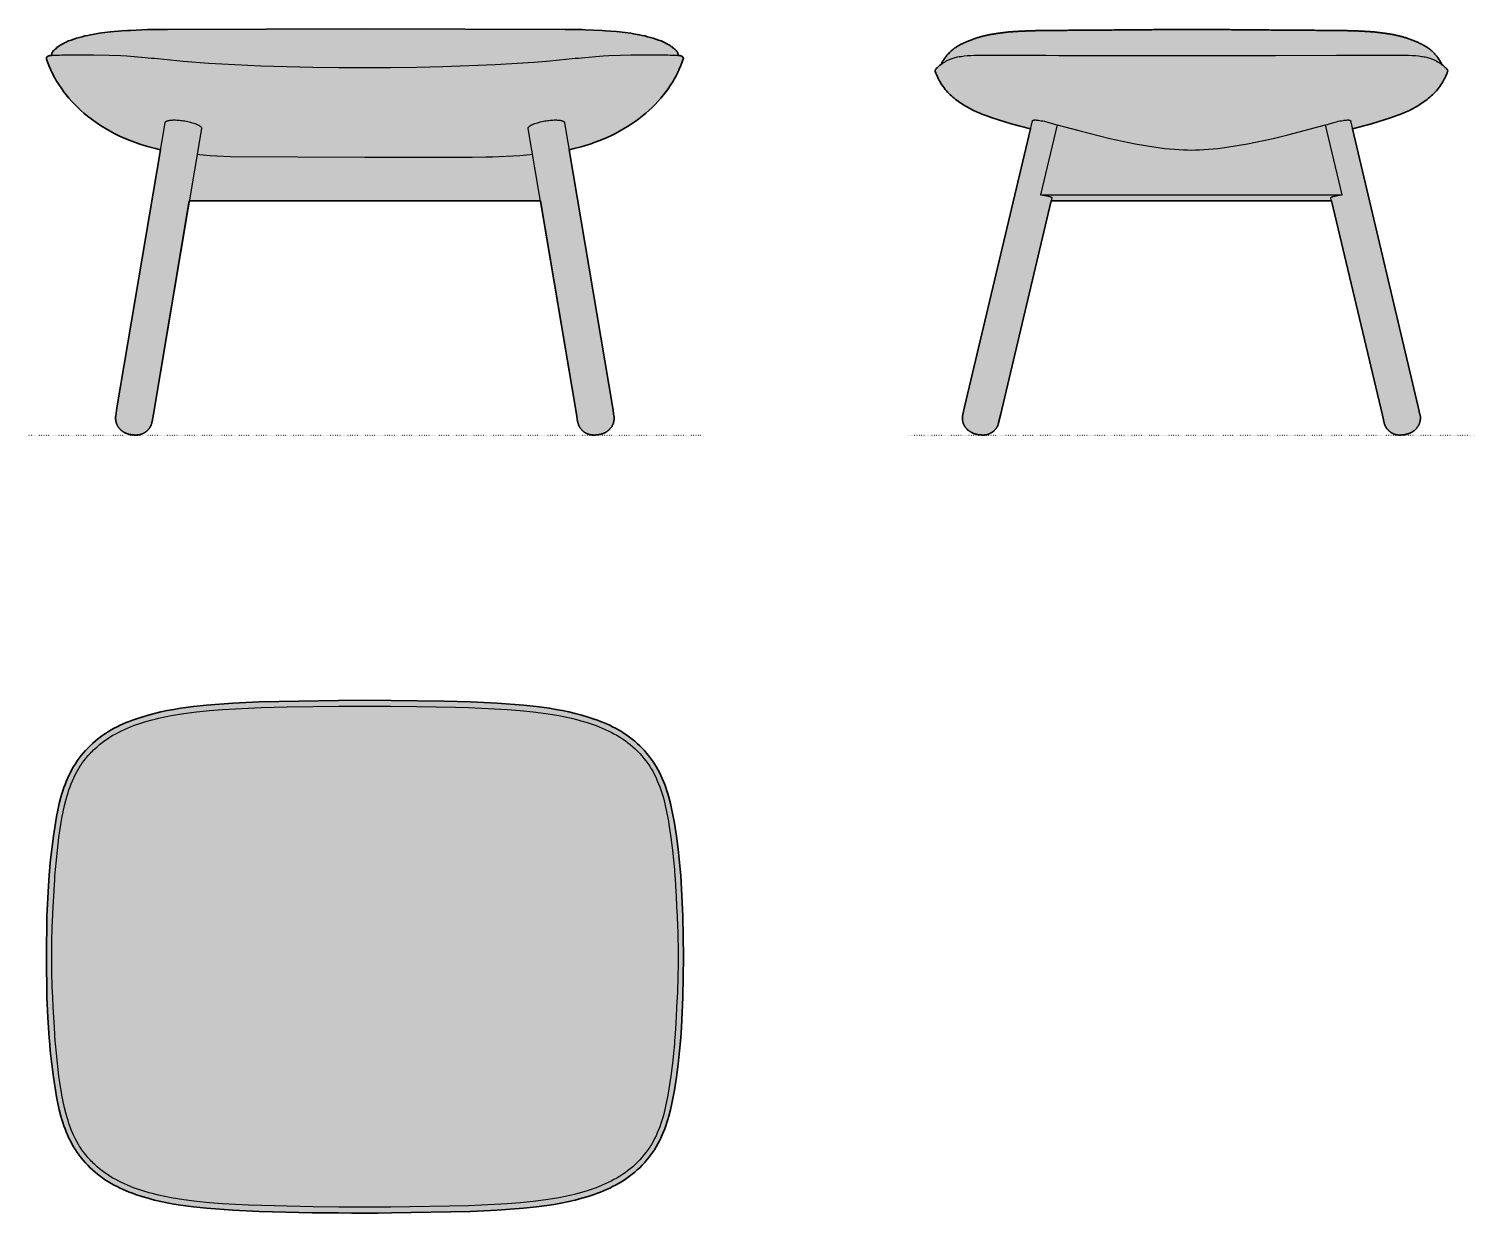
# Model space of a CAD drawing. Header units: millimetres. Extents: x 0 to 1376, y -740 to 386.
import ezdxf

# ---------------------------------------------------------------- set-up
doc = ezdxf.new("R2010")
doc.units = ezdxf.units.MM
doc.linetypes.add('Dots', pattern=[1, 0, -1])
doc.layers.add('Blocks', color=7, linetype='Continuous')
doc.layers.add('Blocks$Fill', color=7, linetype='Continuous', true_color=0xffffff)
for name, color, linetype, lineweight, true_color in [('Blocks$Inner', 7, 'Continuous', 25, 0x007f00), ('Blocks$Outline', 7, 'Continuous', 35, 0xff3f3f), ('Groud', 7, 'Dots', 25, 0x243775)]:
    doc.layers.add(name, color=color, linetype=linetype, lineweight=lineweight, true_color=true_color)

# ---------------------------------------------------------------- blocks, each defined once
blk = doc.blocks.new('Uchiwa Ottomann Side')
at = {"layer": 'Blocks$Fill'}
blk.add_hatch(color=256, dxfattribs=at).paths.add_polyline_path([(116.8, 291.3), (86.4, 299.8), (80.4, 301.8), (74.4, 303.9), (71.4, 305.1), (68.5, 306.3), (65.5, 307.6), (62.6, 308.9), (59.7, 310.4), (56.8, 312), (53.9, 313.6), (52.5, 314.5), (51.1, 315.3), (49.7, 316.3), (48.3, 317.3), (47, 318.3), (45.6, 319.3), (44.3, 320.4), (43, 321.4), (41.7, 322.6), (40.5, 323.7), (39.2, 325), (38, 326.2), (36.8, 327.6), (35.7, 328.9), (34.6, 330.3), (33.6, 331.7), (32.5, 333.1), (31.6, 334.6), (30.8, 336), (30, 337.3), (29.3, 338.7), (28.6, 340.1), (27.9, 341.5), (27.3, 343), (26.7, 344.4), (26.2, 345.9), (26.1, 345.9), (26.1, 346), (26.1, 346), (26.1, 346.1), (26.1, 346.2), (26.1, 346.2), (26.1, 346.3), (26.1, 346.3), (26.1, 346.4), (26.1, 346.4), (26.1, 346.5), (26.1, 346.5), (26.1, 346.6), (26.1, 346.6), (26.1, 346.7), (26.1, 346.7), (26.1, 346.8), (26.1, 346.8), (26.1, 346.9), (26.1, 346.9), (26.1, 346.9), (26.1, 347), (26.1, 347), (26.1, 347.1), (26.2, 347.1), (26.2, 347.2), (26.2, 347.2), (26.2, 347.2), (26.2, 347.3), (26.2, 347.3), (26.3, 347.4), (26.3, 347.4), (26.3, 347.5), (26.3, 347.5), (26.4, 347.6), (26.4, 347.6), (26.5, 347.7), (26.5, 347.8), (26.5, 347.8), (26.8, 348.1), (27, 348.3), (27.5, 348.9), (27.9, 349.3), (28.4, 349.8), (29, 350.4), (29.7, 351), (30.7, 351.8), (31.2, 352.2), (31.6, 352.5), (32, 353.3), (32.4, 354.1), (32.8, 354.8), (33.2, 355.6), (33.7, 356.3), (34.2, 357), (34.6, 357.7), (35.1, 358.4), (35.6, 359.1), (36.1, 359.8), (36.6, 360.5), (37.2, 361.1), (37.7, 361.8), (38.3, 362.4), (38.9, 363), (39.4, 363.6), (40, 364.2), (40.6, 364.8), (41.3, 365.3), (41.9, 365.9), (42.5, 366.4), (43.2, 367), (43.9, 367.5), (44.6, 368), (45.3, 368.5), (46, 369), (46.7, 369.4), (47.4, 369.9), (48.2, 370.3), (48.9, 370.8), (49.7, 371.2), (50.5, 371.6), (53.7, 373.1), (56.9, 374.6), (60.1, 375.9), (63.4, 377.1), (65, 377.6), (66.6, 378.2), (68.3, 378.7), (70, 379.1), (71.6, 379.6), (73.3, 380), (75, 380.3), (76.7, 380.7), (80.1, 381.3), (83.5, 381.9), (86.9, 382.4), (90.4, 382.9), (93.8, 383.3), (97.2, 383.6), (100.7, 383.9), (104.1, 384.1), (117.9, 384.6), (131.8, 384.9), (159.4, 385.1), (187.1, 385.3), (214.8, 385.6), (242.4, 385.7), (270.1, 385.7), (297.7, 385.7), (325.4, 385.6), (353.1, 385.3), (380.7, 385.1), (408.4, 384.9), (422.2, 384.6), (436, 384.1), (439.5, 383.8), (442.9, 383.6), (446.4, 383.2), (449.8, 382.8), (453.2, 382.4), (456.6, 381.9), (460, 381.3), (463.4, 380.7), (465.1, 380.3), (466.8, 379.9), (468.5, 379.5), (470.2, 379.1), (471.8, 378.6), (473.5, 378.1), (475.1, 377.6), (476.8, 377), (480.1, 375.8), (483.3, 374.5), (486.5, 373.1), (489.7, 371.5), (490.4, 371.1), (491.2, 370.7), (492, 370.3), (492.7, 369.8), (493.4, 369.4), (494.2, 368.9), (494.9, 368.4), (495.6, 367.9), (496.3, 367.4), (496.9, 366.9), (497.6, 366.4), (498.2, 365.8), (498.9, 365.3), (499.5, 364.7), (500.1, 364.1), (500.7, 363.5), (501.3, 362.9), (501.8, 362.3), (502.4, 361.7), (502.9, 361), (503.5, 360.4), (504, 359.7), (504.5, 359), (505, 358.3), (505.4, 357.6), (505.9, 356.9), (506.4, 356.2), (506.8, 355.5), (507.2, 354.7), (507.7, 353.9), (508.1, 353.2), (508.4, 352.4), (509.2, 351.8), (510.1, 351), (510.8, 350.4), (511.5, 349.8), (511.9, 349.3), (512.4, 348.9), (512.9, 348.3), (513.1, 348.1), (513.3, 347.9), (513.3, 347.8), (513.4, 347.8), (513.4, 347.7), (513.4, 347.6), (513.5, 347.6), (513.5, 347.5), (513.6, 347.5), (513.6, 347.4), (513.6, 347.4), (513.6, 347.3), (513.6, 347.3), (513.7, 347.2), (513.7, 347.2), (513.7, 347.2), (513.7, 347.1), (513.7, 347.1), (513.7, 347), (513.7, 347), (513.8, 346.9), (513.8, 346.9), (513.8, 346.9), (513.8, 346.8), (513.8, 346.8), (513.8, 346.7), (513.8, 346.7), (513.8, 346.6), (513.8, 346.6), (513.8, 346.5), (513.8, 346.5), (513.8, 346.4), (513.8, 346.4), (513.8, 346.3), (513.8, 346.3), (513.8, 346.2), (513.8, 346.2), (513.8, 346.1), (513.7, 346), (513.7, 346), (513.7, 345.9), (513.7, 345.9), (513.2, 344.4), (512.6, 343), (512, 341.5), (511.3, 340.1), (510.6, 338.7), (509.9, 337.3), (509.1, 336), (508.3, 334.6), (507.3, 333.1), (506.3, 331.7), (505.3, 330.3), (504.2, 328.9), (503, 327.6), (501.8, 326.2), (500.6, 325), (499.4, 323.7), (498.1, 322.6), (496.9, 321.4), (495.6, 320.4), (494.2, 319.3), (492.9, 318.3), (491.5, 317.3), (490.1, 316.3), (488.7, 315.3), (487.3, 314.5), (485.9, 313.6), (483.1, 312), (480.2, 310.4), (477.3, 308.9), (474.4, 307.6), (471.4, 306.3), (468.4, 305.1), (465.4, 303.9), (459.5, 301.8), (453.4, 299.8), (441.3, 296.2), (423.1, 291.3), (487.5, 19.4), (487.6, 19), (487.6, 18.7), (487.7, 18.3), (487.7, 18), (487.8, 17.6), (487.8, 17.2), (487.8, 16.9), (487.8, 16.5), (487.8, 16.2), (487.8, 15.8), (487.8, 15.4), (487.8, 15.1), (487.7, 14.7), (487.7, 14.4), (487.7, 14), (487.6, 13.7), (487.5, 13.4), (487.5, 13), (487.4, 12.7), (487.3, 12.4), (487.2, 12.1), (487.1, 11.7), (487, 11.4), (486.9, 11.1), (486.8, 10.8), (486.7, 10.5), (486.5, 10.2), (486.4, 9.9), (486.3, 9.6), (486.1, 9.3), (486, 9), (485.7, 8.6), (485.5, 8.2), (485.2, 7.8), (485, 7.5), (484.8, 7.1), (484.5, 6.8), (484.3, 6.5), (484, 6.2), (483.7, 5.9), (483.4, 5.6), (483.1, 5.3), (482.8, 5), (482.5, 4.7), (482.2, 4.5), (481.8, 4.2), (481.5, 3.9), (481.1, 3.7), (480.8, 3.5), (480.5, 3.3), (480.2, 3.1), (479.9, 2.9), (479.6, 2.7), (479.3, 2.6), (479, 2.4), (478.4, 2.2), (477.7, 1.9), (477.1, 1.6), (476.6, 1.5), (476.2, 1.3), (475.7, 1.2), (475.2, 1), (474.2, 0.8), (473.2, 0.5), (472.7, 0.4), (472.2, 0.3), (471.7, 0.3), (471.2, 0.2), (470.6, 0.1), (470, 0.1), (469.4, 0), (468.8, 0), (468.2, 0), (467.7, 0), (467.1, 0), (466.6, 0.1), (466.2, 0.1), (465.8, 0.2), (465.4, 0.3), (465, 0.3), (464.6, 0.4), (464.3, 0.5), (463.9, 0.6), (463.5, 0.7), (463.1, 0.9), (462.7, 1), (462.3, 1.2), (461.9, 1.4), (461.5, 1.6), (461.1, 1.8), (460.7, 2), (460.3, 2.2), (460, 2.4), (459.6, 2.6), (459.3, 2.8), (459, 3.1), (458.7, 3.3), (458.4, 3.6), (458.1, 3.8), (457.8, 4.1), (457.5, 4.3), (457.2, 4.6), (457, 4.9), (456.7, 5.2), (456.4, 5.5), (456.2, 5.8), (455.9, 6.1), (455.7, 6.4), (455.5, 6.7), (455.3, 7), (455.1, 7.3), (454.9, 7.7), (454.8, 8), (454.6, 8.3), (454.4, 8.6), (454.3, 8.9), (454.1, 9.3), (454, 9.6), (453.9, 9.9), (453.8, 10.3), (453.6, 10.6), (453.5, 11), (453.4, 11.3), (453.4, 11.7), (403.3, 223), (136.6, 223), (86.4, 11.3), (86.3, 11), (86.2, 10.6), (86.1, 10.3), (86, 9.9), (85.8, 9.6), (85.7, 9.3), (85.6, 8.9), (85.4, 8.6), (85.3, 8.3), (85.1, 8), (84.9, 7.7), (84.7, 7.3), (84.5, 7), (84.3, 6.7), (84.1, 6.4), (83.9, 6.1), (83.7, 5.8), (83.4, 5.5), (83.2, 5.2), (82.9, 4.9), (82.6, 4.6), (82.4, 4.3), (82.1, 4.1), (81.8, 3.8), (81.5, 3.6), (81.2, 3.3), (80.9, 3.1), (80.5, 2.8), (80.2, 2.6), (79.9, 2.4), (79.6, 2.2), (79.2, 2), (78.8, 1.8), (78.4, 1.6), (78, 1.4), (77.6, 1.2), (77.2, 1), (76.8, 0.9), (76.4, 0.7), (76, 0.6), (75.6, 0.5), (75.2, 0.4), (74.8, 0.3), (74.4, 0.3), (74.1, 0.2), (73.7, 0.1), (73.3, 0.1), (72.7, 0), (72.2, 0), (71.6, 0), (71.1, 0), (70.5, 0), (69.9, 0.1), (69.3, 0.1), (68.7, 0.2), (68.2, 0.3), (67.6, 0.3), (67.1, 0.4), (66.6, 0.5), (65.6, 0.8), (64.7, 1), (64.2, 1.2), (63.7, 1.3), (63.2, 1.5), (62.8, 1.6), (62.1, 1.9), (61.5, 2.2), (60.9, 2.4), (60.6, 2.6), (60.3, 2.7), (60, 2.9), (59.7, 3.1), (59.4, 3.3), (59.1, 3.5), (58.7, 3.7), (58.4, 3.9), (58, 4.2), (57.7, 4.5), (57.4, 4.7), (57, 5), (56.7, 5.3), (56.4, 5.6), (56.1, 5.9), (55.9, 6.2), (55.6, 6.5), (55.3, 6.8), (55.1, 7.1), (54.8, 7.5), (54.6, 7.8), (54.4, 8.2), (54.1, 8.6), (53.9, 9), (53.7, 9.3), (53.6, 9.6), (53.5, 9.9), (53.3, 10.2), (53.2, 10.5), (53.1, 10.8), (52.9, 11.1), (52.8, 11.4), (52.7, 11.7), (52.6, 12.1), (52.5, 12.4), (52.5, 12.7), (52.4, 13), (52.3, 13.4), (52.3, 13.7), (52.2, 14), (52.2, 14.4), (52.1, 14.7), (52.1, 15.1), (52.1, 15.4), (52, 15.8), (52, 16.2), (52, 16.5), (52, 16.9), (52.1, 17.2), (52.1, 17.6), (52.1, 18), (52.2, 18.3), (52.2, 18.7), (52.3, 19), (52.4, 19.4), (52.4, 19.7)], flags=0)
at = {"layer": 'Blocks$Inner'}
for points in [[(116.8, 291.3), (98.5, 296.2), (86.4, 299.8), (80.4, 301.8), (74.4, 303.9), (71.4, 305.1), (68.5, 306.3), (65.5, 307.6), (62.6, 308.9), (59.7, 310.4), (56.8, 312), (53.9, 313.6), (52.5, 314.5), (51.1, 315.3), (49.7, 316.3), (48.3, 317.3), (47, 318.3), (45.6, 319.3), (44.3, 320.4), (43, 321.4), (41.7, 322.6), (40.5, 323.7), (39.2, 325), (38, 326.2), (36.8, 327.6), (35.7, 328.9), (34.6, 330.3), (33.6, 331.7), (32.5, 333.1), (31.6, 334.6), (30.8, 336), (30, 337.3), (29.3, 338.7), (28.6, 340.1), (27.9, 341.5), (27.3, 343), (26.7, 344.4), (26.2, 345.9), (26.1, 345.9), (26.1, 346), (26.1, 346), (26.1, 346.1), (26.1, 346.2), (26.1, 346.2), (26.1, 346.3), (26.1, 346.3), (26.1, 346.4), (26.1, 346.4), (26.1, 346.5), (26.1, 346.5), (26.1, 346.6), (26.1, 346.6), (26.1, 346.7), (26.1, 346.7), (26.1, 346.8), (26.1, 346.8), (26.1, 346.9), (26.1, 346.9), (26.1, 346.9), (26.1, 347), (26.1, 347), (26.1, 347.1), (26.2, 347.1), (26.2, 347.2), (26.2, 347.2), (26.2, 347.2), (26.2, 347.3), (26.2, 347.3), (26.3, 347.4), (26.3, 347.4), (26.3, 347.5), (26.3, 347.5), (26.4, 347.6), (26.4, 347.6), (26.5, 347.7), (26.5, 347.8), (26.5, 347.8), (26.8, 348.1), (27, 348.3), (27.5, 348.9), (27.9, 349.3), (28.4, 349.8), (29, 350.4), (29.7, 351), (30.7, 351.8), (31.2, 352.2), (31.8, 352.7), (32.6, 353.2), (33.3, 353.7), (34.2, 354.3), (35.2, 354.9), (36.3, 355.6), (37.5, 356.2), (38.2, 356.6), (38.9, 356.9), (39.7, 357.2), (40.5, 357.6), (41.4, 357.9), (42.3, 358.2), (43.2, 358.6), (44.2, 358.9), (45.2, 359.2), (46.3, 359.4), (47.4, 359.7), (48.8, 360), (49.9, 360.2), (51, 360.3), (52.4, 360.5), (53.7, 360.7), (56.7, 361), (59.9, 361.2), (63.4, 361.3), (67.3, 361.4), (71.4, 361.5), (75.9, 361.5), (80.6, 361.4), (85.6, 361.4), (119.6, 361.3), (131.7, 361.3), (143.9, 361.2), (191.6, 361.1), (193.1, 361.1), (202.7, 361.1), (250.7, 361.1), (269.9, 361.1), (289.1, 361.1), (308.4, 361.1), (346.7, 361.1), (348.3, 361.1), (349.8, 361.1), (408.1, 361.3), (420.2, 361.3), (432.1, 361.3), (459.2, 361.4), (464, 361.5), (468.4, 361.5), (472.6, 361.4), (476.4, 361.3), (480, 361.2), (483.2, 361), (486.1, 360.7), (487.5, 360.5), (488.8, 360.3), (489.9, 360.2), (491.3, 359.9), (492.4, 359.7), (493.6, 359.4), (494.6, 359.2), (495.7, 358.9), (496.7, 358.6), (497.6, 358.2), (498.5, 357.9), (499.4, 357.6), (500.2, 357.2), (500.9, 356.9), (501.6, 356.6), (502.3, 356.2), (503.5, 355.6), (504.7, 354.9), (505.6, 354.3), (506.6, 353.7), (507.3, 353.2), (508, 352.7), (508.6, 352.2), (509.2, 351.8), (510.1, 351), (510.8, 350.4), (511.5, 349.8), (511.9, 349.3), (512.4, 348.9), (512.9, 348.3), (513.1, 348.1), (513.3, 347.9), (513.3, 347.8), (513.4, 347.8), (513.4, 347.7), (513.4, 347.6), (513.5, 347.6), (513.5, 347.5), (513.6, 347.5), (513.6, 347.4), (513.6, 347.4), (513.6, 347.3), (513.6, 347.3), (513.7, 347.2), (513.7, 347.2), (513.7, 347.2), (513.7, 347.1), (513.7, 347.1), (513.7, 347), (513.7, 347), (513.8, 346.9), (513.8, 346.9), (513.8, 346.9), (513.8, 346.8), (513.8, 346.8), (513.8, 346.7), (513.8, 346.7), (513.8, 346.6), (513.8, 346.6), (513.8, 346.5), (513.8, 346.5), (513.8, 346.4), (513.8, 346.4), (513.8, 346.3), (513.8, 346.3), (513.8, 346.2), (513.8, 346.2), (513.8, 346.1), (513.7, 346), (513.7, 346), (513.7, 345.9), (513.7, 345.9), (513.2, 344.4), (512.6, 343), (512, 341.5), (511.3, 340.1), (510.6, 338.7), (509.9, 337.3), (509.1, 336), (508.3, 334.6), (507.3, 333.1), (506.3, 331.7), (505.3, 330.3), (504.2, 328.9), (503, 327.6), (501.8, 326.2), (500.6, 325), (499.4, 323.7), (498.1, 322.6), (496.9, 321.4), (495.6, 320.4), (494.2, 319.3), (492.9, 318.3), (491.5, 317.3), (490.1, 316.3), (488.7, 315.3), (487.3, 314.5), (485.9, 313.6), (483.1, 312), (480.2, 310.4), (477.3, 308.9), (474.4, 307.6), (471.4, 306.3), (468.4, 305.1), (465.4, 303.9), (459.5, 301.8), (453.4, 299.8), (441.3, 296.2), (423.1, 291.3)], [(126.5, 228.4), (128.9, 228.2), (130.5, 228), (132.1, 227.7), (132.8, 227.6), (133.5, 227.4), (134.1, 227.3), (134.6, 227.1), (135.1, 227), (135.4, 226.9), (135.6, 226.8), (135.8, 226.8), (136, 226.7), (136.1, 226.6), (136.2, 226.6), (136.3, 226.5), (136.4, 226.5), (136.5, 226.5), (136.5, 226.4), (136.6, 226.4), (136.7, 226.3), (136.7, 226.3), (136.8, 226.3), (136.8, 226.2), (136.8, 226.2), (136.9, 226.2), (136.9, 226.2), (136.9, 226.2), (136.9, 226.1), (137, 226.1), (137, 226.1), (137, 226.1), (137, 226.1), (137, 226), (137, 226), (137.1, 226), (137.1, 226), (137.1, 226), (137.1, 225.9), (137.1, 225.9), (137.1, 225.9), (137.1, 225.9), (137.1, 225.9), (137.1, 225.8), (137.2, 225.8), (137.2, 225.8), (137.2, 225.8), (137.2, 225.8), (137.2, 225.8), (137.2, 225.8), (137.2, 225.8), (137.2, 225.8), (137.2, 225.7), (137.2, 225.7), (137.2, 225.7), (137.2, 225.7), (137.2, 225.7), (137.2, 225.7), (137.2, 225.7), (137.2, 225.7), (137.2, 225.7), (137.2, 225.7), (137.2, 225.6), (137.2, 225.6), (137.2, 225.6), (137.2, 225.6), (137.2, 225.6), (137.2, 225.6), (137.2, 225.6), (88.2, 18.8), (86.5, 11.7), (86.4, 11.3), (86.3, 11), (86.2, 10.6), (86.1, 10.3), (86, 9.9), (85.8, 9.6), (85.7, 9.3), (85.6, 8.9), (85.4, 8.6), (85.3, 8.3), (85.1, 8), (84.9, 7.7), (84.7, 7.3), (84.5, 7), (84.3, 6.7), (84.1, 6.4), (83.9, 6.1), (83.7, 5.8), (83.4, 5.5), (83.2, 5.2), (82.9, 4.9), (82.6, 4.6), (82.4, 4.3), (82.1, 4.1), (81.8, 3.8), (81.5, 3.6), (81.2, 3.3), (80.9, 3.1), (80.5, 2.8), (80.2, 2.6), (79.9, 2.4), (79.6, 2.2), (79.2, 2), (78.8, 1.8), (78.4, 1.6), (78, 1.4), (77.6, 1.2), (77.2, 1), (76.8, 0.9), (76.4, 0.7), (76, 0.6), (75.6, 0.5), (75.2, 0.4), (74.8, 0.3), (74.4, 0.3), (74.1, 0.2), (73.7, 0.1), (73.3, 0.1), (72.7, 0), (72.2, 0), (71.6, 0), (71.1, 0), (70.5, 0), (69.9, 0.1), (69.3, 0.1), (68.7, 0.2), (68.2, 0.3), (67.6, 0.3), (67.1, 0.4), (66.6, 0.5), (65.6, 0.8), (64.7, 1), (64.2, 1.2), (63.7, 1.3), (63.2, 1.5), (62.8, 1.6), (62.1, 1.9), (61.5, 2.2), (60.9, 2.4), (60.6, 2.6), (60.3, 2.7), (60, 2.9), (59.7, 3.1), (59.4, 3.3), (59.1, 3.5), (58.7, 3.7), (58.4, 3.9), (58, 4.2), (57.7, 4.5), (57.4, 4.7), (57, 5), (56.7, 5.3), (56.4, 5.6), (56.1, 5.9), (55.9, 6.2), (55.6, 6.5), (55.3, 6.8), (55.1, 7.1), (54.8, 7.5), (54.6, 7.8), (54.4, 8.2), (54.1, 8.6), (53.9, 9), (53.7, 9.3), (53.6, 9.6), (53.5, 9.9), (53.3, 10.2), (53.2, 10.5), (53.1, 10.8), (52.9, 11.1), (52.8, 11.4), (52.7, 11.7), (52.6, 12.1), (52.5, 12.4), (52.5, 12.7), (52.4, 13), (52.3, 13.4), (52.3, 13.7), (52.2, 14), (52.2, 14.4), (52.1, 14.7), (52.1, 15.1), (52.1, 15.4), (52, 15.8), (52, 16.2), (52, 16.5), (52, 16.9), (52.1, 17.2), (52.1, 17.6), (52.1, 18), (52.2, 18.3), (52.2, 18.7), (52.3, 19), (52.4, 19.4), (52.4, 19.7), (54.1, 26.9), (118.6, 299.1), (118.6, 299.1), (118.6, 299.1), (118.6, 299.1), (118.6, 299.1), (118.7, 299.1), (118.7, 299.1), (118.7, 299.1), (118.7, 299.2), (118.7, 299.2), (118.7, 299.2), (118.7, 299.2), (118.7, 299.2), (118.7, 299.2), (118.7, 299.2), (118.7, 299.2), (118.7, 299.2), (118.7, 299.3), (118.7, 299.3), (118.8, 299.3), (118.8, 299.3), (118.8, 299.3), (118.8, 299.3), (118.8, 299.3), (118.8, 299.3), (118.8, 299.3), (118.8, 299.3), (118.8, 299.4), (118.8, 299.4), (118.9, 299.4), (118.9, 299.4), (118.9, 299.4), (118.9, 299.4), (119, 299.4), (119, 299.5), (119, 299.5), (119.1, 299.5), (119.1, 299.5), (119.1, 299.5), (119.2, 299.5), (119.2, 299.5), (119.3, 299.6), (119.3, 299.6), (119.3, 299.6), (119.4, 299.6), (119.5, 299.6), (119.6, 299.7), (119.7, 299.7), (119.9, 299.7), (120, 299.7), (120.1, 299.7), (120.2, 299.7), (120.5, 299.8), (120.8, 299.8), (121.1, 299.8), (121.5, 299.8), (121.8, 299.8), (122.4, 299.7), (123, 299.7), (123.8, 299.6), (124.5, 299.5), (125.7, 299.4), (127.1, 299.1), (128.7, 298.8), (130.3, 298.5), (132, 298.1), (135.4, 297.2), (138.8, 296.2), (140.6, 295.6), (142.3, 295), (162.7, 289.6), (192.3, 282.3), (216.5, 277.2), (226.2, 275.4), (236, 273.8), (244.8, 272.7), (249.2, 272.2), (253.7, 271.9), (258, 271.6), (262.3, 271.4), (266.1, 271.3), (269.9, 271.2), (273.8, 271.3), (277.6, 271.4), (281.9, 271.6), (286.2, 271.9), (290.6, 272.2), (295, 272.7), (303.8, 273.8), (313.6, 275.4), (323.4, 277.2), (347.6, 282.3), (361.6, 285.7), (397.5, 295)], [(142.3, 295), (126.5, 228.4), (413.3, 228.4), (397.5, 295), (399.3, 295.6), (401, 296.2), (404.4, 297.2), (407.9, 298.1), (409.5, 298.5), (411.2, 298.8), (412.7, 299.1), (414.5, 299.4), (415.3, 299.5), (416.1, 299.6), (416.8, 299.7), (417.5, 299.7), (418, 299.8), (418.4, 299.8), (418.7, 299.8), (419.1, 299.8), (419.4, 299.8), (419.6, 299.7), (419.8, 299.7), (419.9, 299.7), (420, 299.7), (420.1, 299.7), (420.2, 299.7), (420.3, 299.6), (420.4, 299.6), (420.5, 299.6), (420.6, 299.6), (420.6, 299.6), (420.6, 299.5), (420.7, 299.5), (420.7, 299.5), (420.8, 299.5), (420.8, 299.5), (420.8, 299.5), (420.9, 299.5), (420.9, 299.4), (420.9, 299.4), (421, 299.4), (421, 299.4), (421, 299.4), (421, 299.4), (421, 299.4), (421, 299.3), (421, 299.3), (421.1, 299.3), (421.1, 299.3), (421.1, 299.3), (421.1, 299.3), (421.1, 299.3), (421.1, 299.3), (421.1, 299.3), (421.1, 299.3), (421.1, 299.2), (421.1, 299.2), (421.2, 299.2), (421.2, 299.2), (421.2, 299.2), (421.2, 299.2), (421.2, 299.2), (421.2, 299.2), (421.2, 299.2), (421.2, 299.1), (421.2, 299.1), (421.2, 299.1), (421.2, 299.1), (421.2, 299.1), (421.2, 299.1), (421.2, 299.1), (421.2, 299.1), (485.7, 26.9), (487.4, 19.7), (487.5, 19.4), (487.6, 19), (487.6, 18.7), (487.7, 18.3), (487.7, 18), (487.8, 17.6), (487.8, 17.2), (487.8, 16.9), (487.8, 16.5), (487.8, 16.2), (487.8, 15.8), (487.8, 15.4), (487.8, 15.1), (487.7, 14.7), (487.7, 14.4), (487.7, 14), (487.6, 13.7), (487.5, 13.4), (487.5, 13), (487.4, 12.7), (487.3, 12.4), (487.2, 12.1), (487.1, 11.7), (487, 11.4), (486.9, 11.1), (486.8, 10.8), (486.7, 10.5), (486.5, 10.2), (486.4, 9.9), (486.3, 9.6), (486.1, 9.3), (486, 9), (485.7, 8.6), (485.5, 8.2), (485.2, 7.8), (485, 7.5), (484.8, 7.1), (484.5, 6.8), (484.3, 6.5), (484, 6.2), (483.7, 5.9), (483.4, 5.6), (483.1, 5.3), (482.8, 5), (482.5, 4.7), (482.2, 4.5), (481.8, 4.2), (481.5, 3.9), (481.1, 3.7), (480.8, 3.5), (480.5, 3.3), (480.2, 3.1), (479.9, 2.9), (479.6, 2.7), (479.3, 2.6), (479, 2.4), (478.4, 2.2), (477.7, 1.9), (477.1, 1.6), (476.6, 1.5), (476.2, 1.3), (475.7, 1.2), (475.2, 1), (474.2, 0.8), (473.2, 0.5), (472.7, 0.4), (472.2, 0.3), (471.7, 0.3), (471.2, 0.2), (470.6, 0.1), (470, 0.1), (469.4, 0), (468.8, 0), (468.2, 0), (467.7, 0), (467.1, 0), (466.6, 0.1), (466.2, 0.1), (465.8, 0.2), (465.4, 0.3), (465, 0.3), (464.6, 0.4), (464.3, 0.5), (463.9, 0.6), (463.5, 0.7), (463.1, 0.9), (462.7, 1), (462.3, 1.2), (461.9, 1.4), (461.5, 1.6), (461.1, 1.8), (460.7, 2), (460.3, 2.2), (460, 2.4), (459.6, 2.6), (459.3, 2.8), (459, 3.1), (458.7, 3.3), (458.4, 3.6), (458.1, 3.8), (457.8, 4.1), (457.5, 4.3), (457.2, 4.6), (457, 4.9), (456.7, 5.2), (456.4, 5.5), (456.2, 5.8), (455.9, 6.1), (455.7, 6.4), (455.5, 6.7), (455.3, 7), (455.1, 7.3), (454.9, 7.7), (454.8, 8), (454.6, 8.3), (454.4, 8.6), (454.3, 8.9), (454.1, 9.3), (454, 9.6), (453.9, 9.9), (453.8, 10.3), (453.6, 10.6), (453.5, 11), (453.4, 11.3), (453.4, 11.7), (451.7, 18.8), (402.7, 225.6), (402.7, 225.6), (402.7, 225.6), (402.7, 225.6), (402.7, 225.6), (402.7, 225.6), (402.7, 225.6), (402.7, 225.7), (402.7, 225.7), (402.7, 225.7), (402.7, 225.7), (402.7, 225.7), (402.7, 225.7), (402.7, 225.7), (402.7, 225.7), (402.7, 225.7), (402.7, 225.7), (402.7, 225.8), (402.7, 225.8), (402.7, 225.8), (402.7, 225.8), (402.7, 225.8), (402.7, 225.8), (402.7, 225.8), (402.7, 225.8), (402.7, 225.8), (402.7, 225.9), (402.7, 225.9), (402.7, 225.9), (402.7, 225.9), (402.8, 225.9), (402.8, 226), (402.8, 226), (402.8, 226), (402.8, 226), (402.8, 226), (402.8, 226.1), (402.9, 226.1), (402.9, 226.1), (402.9, 226.1), (402.9, 226.1), (402.9, 226.2), (403, 226.2), (403, 226.2), (403, 226.2), (403, 226.2), (403.1, 226.3), (403.1, 226.3), (403.2, 226.3), (403.3, 226.4), (403.3, 226.4), (403.4, 226.5), (403.5, 226.5), (403.6, 226.5), (403.6, 226.6), (403.7, 226.6), (403.9, 226.7), (404.1, 226.8), (404.3, 226.8), (404.5, 226.9), (404.7, 227), (405.2, 227.1), (405.8, 227.3), (406.4, 227.4), (407, 227.6), (407.8, 227.7), (409.4, 228), (411, 228.2), (413.3, 228.4)], [(403.3, 223), (269.9, 223), (249.9, 223), (136.6, 223)]]:
    blk.add_lwpolyline(points, dxfattribs=at)
blk.add_open_spline([(31.6, 352.5), (37.9, 365.2), (63.1, 378), (90.3, 383.3), (117.9, 384.8), (145.6, 385), (173.3, 385.2), (200.9, 385.4), (228.6, 385.7), (256.2, 385.7), (283.9, 385.7), (311.6, 385.7), (339.2, 385.4), (366.9, 385.2), (394.5, 385), (422.2, 384.8), (449.8, 383.3), (477, 378), (502.3, 365.1), (508.4, 352.4)], degree=2, dxfattribs=at)
at = {"layer": 'Blocks$Outline'}
for points in [[(116.8, 291.3), (98.5, 296.2), (86.4, 299.8), (80.4, 301.8), (74.4, 303.9), (71.4, 305.1), (68.5, 306.3), (65.5, 307.6), (62.6, 308.9), (59.7, 310.4), (56.8, 312), (53.9, 313.6), (52.5, 314.5), (51.1, 315.3), (49.7, 316.3), (48.3, 317.3), (47, 318.3), (45.6, 319.3), (44.3, 320.4), (43, 321.4), (41.7, 322.6), (40.5, 323.7), (39.2, 325), (38, 326.2), (36.8, 327.6), (35.7, 328.9), (34.6, 330.3), (33.6, 331.7), (32.5, 333.1), (31.6, 334.6), (30.8, 336), (30, 337.3), (29.3, 338.7), (28.6, 340.1), (27.9, 341.5), (27.3, 343), (26.7, 344.4), (26.2, 345.9), (26.1, 345.9), (26.1, 346), (26.1, 346), (26.1, 346.1), (26.1, 346.2), (26.1, 346.2), (26.1, 346.3), (26.1, 346.3), (26.1, 346.4), (26.1, 346.4), (26.1, 346.5), (26.1, 346.5), (26.1, 346.6), (26.1, 346.6), (26.1, 346.7), (26.1, 346.7), (26.1, 346.8), (26.1, 346.8), (26.1, 346.9), (26.1, 346.9), (26.1, 346.9), (26.1, 347), (26.1, 347), (26.1, 347.1), (26.2, 347.1), (26.2, 347.2), (26.2, 347.2), (26.2, 347.2), (26.2, 347.3), (26.2, 347.3), (26.3, 347.4), (26.3, 347.4), (26.3, 347.5), (26.3, 347.5), (26.4, 347.6), (26.4, 347.6), (26.5, 347.7), (26.5, 347.8), (26.5, 347.8), (26.8, 348.1), (27, 348.3), (27.5, 348.9), (27.9, 349.3), (28.4, 349.8), (29, 350.4), (29.7, 351), (30.7, 351.8), (31.2, 352.2), (31.6, 352.5)], [(508.4, 352.4), (508.6, 352.2), (509.2, 351.8), (510.1, 351), (510.8, 350.4), (511.5, 349.8), (511.9, 349.3), (512.4, 348.9), (512.9, 348.3), (513.1, 348.1), (513.3, 347.9), (513.3, 347.8), (513.4, 347.8), (513.4, 347.7), (513.4, 347.6), (513.5, 347.6), (513.5, 347.5), (513.6, 347.5), (513.6, 347.4), (513.6, 347.4), (513.6, 347.3), (513.6, 347.3), (513.7, 347.2), (513.7, 347.2), (513.7, 347.2), (513.7, 347.1), (513.7, 347.1), (513.7, 347), (513.7, 347), (513.8, 346.9), (513.8, 346.9), (513.8, 346.9), (513.8, 346.8), (513.8, 346.8), (513.8, 346.7), (513.8, 346.7), (513.8, 346.6), (513.8, 346.6), (513.8, 346.5), (513.8, 346.5), (513.8, 346.4), (513.8, 346.4), (513.8, 346.3), (513.8, 346.3), (513.8, 346.2), (513.8, 346.2), (513.8, 346.1), (513.7, 346), (513.7, 346), (513.7, 345.9), (513.7, 345.9), (513.2, 344.4), (512.6, 343), (512, 341.5), (511.3, 340.1), (510.6, 338.7), (509.9, 337.3), (509.1, 336), (508.3, 334.6), (507.3, 333.1), (506.3, 331.7), (505.3, 330.3), (504.2, 328.9), (503, 327.6), (501.8, 326.2), (500.6, 325), (499.4, 323.7), (498.1, 322.6), (496.9, 321.4), (495.6, 320.4), (494.2, 319.3), (492.9, 318.3), (491.5, 317.3), (490.1, 316.3), (488.7, 315.3), (487.3, 314.5), (485.9, 313.6), (483.1, 312), (480.2, 310.4), (477.3, 308.9), (474.4, 307.6), (471.4, 306.3), (468.4, 305.1), (465.4, 303.9), (459.5, 301.8), (453.4, 299.8), (441.3, 296.2), (423.1, 291.3)], [(136.6, 223), (88.2, 18.8), (86.5, 11.7), (86.4, 11.3), (86.3, 11), (86.2, 10.6), (86.1, 10.3), (86, 9.9), (85.8, 9.6), (85.7, 9.3), (85.6, 8.9), (85.4, 8.6), (85.3, 8.3), (85.1, 8), (84.9, 7.7), (84.7, 7.3), (84.5, 7), (84.3, 6.7), (84.1, 6.4), (83.9, 6.1), (83.7, 5.8), (83.4, 5.5), (83.2, 5.2), (82.9, 4.9), (82.6, 4.6), (82.4, 4.3), (82.1, 4.1), (81.8, 3.8), (81.5, 3.6), (81.2, 3.3), (80.9, 3.1), (80.5, 2.8), (80.2, 2.6), (79.9, 2.4), (79.6, 2.2), (79.2, 2), (78.8, 1.8), (78.4, 1.6), (78, 1.4), (77.6, 1.2), (77.2, 1), (76.8, 0.9), (76.4, 0.7), (76, 0.6), (75.6, 0.5), (75.2, 0.4), (74.8, 0.3), (74.4, 0.3), (74.1, 0.2), (73.7, 0.1), (73.3, 0.1), (72.7, 0), (72.2, 0), (71.6, 0), (71.1, 0), (70.5, 0), (69.9, 0.1), (69.3, 0.1), (68.7, 0.2), (68.2, 0.3), (67.6, 0.3), (67.1, 0.4), (66.6, 0.5), (65.6, 0.8), (64.7, 1), (64.2, 1.2), (63.7, 1.3), (63.2, 1.5), (62.8, 1.6), (62.1, 1.9), (61.5, 2.2), (60.9, 2.4), (60.6, 2.6), (60.3, 2.7), (60, 2.9), (59.7, 3.1), (59.4, 3.3), (59.1, 3.5), (58.7, 3.7), (58.4, 3.9), (58, 4.2), (57.7, 4.5), (57.4, 4.7), (57, 5), (56.7, 5.3), (56.4, 5.6), (56.1, 5.9), (55.9, 6.2), (55.6, 6.5), (55.3, 6.8), (55.1, 7.1), (54.8, 7.5), (54.6, 7.8), (54.4, 8.2), (54.1, 8.6), (53.9, 9), (53.7, 9.3), (53.6, 9.6), (53.5, 9.9), (53.3, 10.2), (53.2, 10.5), (53.1, 10.8), (52.9, 11.1), (52.8, 11.4), (52.7, 11.7), (52.6, 12.1), (52.5, 12.4), (52.5, 12.7), (52.4, 13), (52.3, 13.4), (52.3, 13.7), (52.2, 14), (52.2, 14.4), (52.1, 14.7), (52.1, 15.1), (52.1, 15.4), (52, 15.8), (52, 16.2), (52, 16.5), (52, 16.9), (52.1, 17.2), (52.1, 17.6), (52.1, 18), (52.2, 18.3), (52.2, 18.7), (52.3, 19), (52.4, 19.4), (52.4, 19.7), (54.1, 26.9), (116.8, 291.3)], [(423.1, 291.3), (485.7, 26.9), (487.4, 19.7), (487.5, 19.4), (487.6, 19), (487.6, 18.7), (487.7, 18.3), (487.7, 18), (487.8, 17.6), (487.8, 17.2), (487.8, 16.9), (487.8, 16.5), (487.8, 16.2), (487.8, 15.8), (487.8, 15.4), (487.8, 15.1), (487.7, 14.7), (487.7, 14.4), (487.7, 14), (487.6, 13.7), (487.5, 13.4), (487.5, 13), (487.4, 12.7), (487.3, 12.4), (487.2, 12.1), (487.1, 11.7), (487, 11.4), (486.9, 11.1), (486.8, 10.8), (486.7, 10.5), (486.5, 10.2), (486.4, 9.9), (486.3, 9.6), (486.1, 9.3), (486, 9), (485.7, 8.6), (485.5, 8.2), (485.2, 7.8), (485, 7.5), (484.8, 7.1), (484.5, 6.8), (484.3, 6.5), (484, 6.2), (483.7, 5.9), (483.4, 5.6), (483.1, 5.3), (482.8, 5), (482.5, 4.7), (482.2, 4.5), (481.8, 4.2), (481.5, 3.9), (481.1, 3.7), (480.8, 3.5), (480.5, 3.3), (480.2, 3.1), (479.9, 2.9), (479.6, 2.7), (479.3, 2.6), (479, 2.4), (478.4, 2.2), (477.7, 1.9), (477.1, 1.6), (476.6, 1.5), (476.2, 1.3), (475.7, 1.2), (475.2, 1), (474.2, 0.8), (473.2, 0.5), (472.7, 0.4), (472.2, 0.3), (471.7, 0.3), (471.2, 0.2), (470.6, 0.1), (470, 0.1), (469.4, 0), (468.8, 0), (468.2, 0), (467.7, 0), (467.1, 0), (466.6, 0.1), (466.2, 0.1), (465.8, 0.2), (465.4, 0.3), (465, 0.3), (464.6, 0.4), (464.3, 0.5), (463.9, 0.6), (463.5, 0.7), (463.1, 0.9), (462.7, 1), (462.3, 1.2), (461.9, 1.4), (461.5, 1.6), (461.1, 1.8), (460.7, 2), (460.3, 2.2), (460, 2.4), (459.6, 2.6), (459.3, 2.8), (459, 3.1), (458.7, 3.3), (458.4, 3.6), (458.1, 3.8), (457.8, 4.1), (457.5, 4.3), (457.2, 4.6), (457, 4.9), (456.7, 5.2), (456.4, 5.5), (456.2, 5.8), (455.9, 6.1), (455.7, 6.4), (455.5, 6.7), (455.3, 7), (455.1, 7.3), (454.9, 7.7), (454.8, 8), (454.6, 8.3), (454.4, 8.6), (454.3, 8.9), (454.1, 9.3), (454, 9.6), (453.9, 9.9), (453.8, 10.3), (453.6, 10.6), (453.5, 11), (453.4, 11.3), (453.4, 11.7), (451.7, 18.8), (403.3, 223)], [(403.3, 223), (269.9, 223), (249.9, 223), (136.6, 223)]]:
    blk.add_lwpolyline(points, dxfattribs=at)
blk.add_open_spline([(31.6, 352.5), (37.9, 365.2), (63.1, 378), (90.3, 383.3), (117.9, 384.8), (145.6, 385), (173.3, 385.2), (200.9, 385.4), (228.6, 385.7), (256.2, 385.7), (283.9, 385.7), (311.6, 385.7), (339.2, 385.4), (366.9, 385.2), (394.5, 385), (422.2, 384.8), (449.8, 383.3), (477, 378), (502.3, 365.1), (508.4, 352.4)], degree=2, dxfattribs=at)
blk = doc.blocks.new('Uchiwa Ottomann Top')
at = {"layer": 'Blocks$Fill'}
blk.add_hatch(color=256, dxfattribs=at).paths.add_polyline_path([(603.5, -77.1), (602.4, -89.7), (601, -102.2), (599.4, -114.7), (597.5, -127.1), (596.4, -133.3), (595.2, -139.5), (593.8, -145.6), (592.2, -151.7), (591.3, -154.8), (590.4, -157.8), (589.4, -160.8), (588.3, -163.7), (587.2, -166.7), (586, -169.6), (584.6, -172.5), (583.3, -175.3), (581.8, -178.1), (580.2, -180.9), (578.5, -183.6), (576.8, -186.2), (574.9, -188.8), (573, -191.3), (571, -193.7), (568.9, -196.1), (566.8, -198.4), (564.5, -200.7), (562.2, -202.8), (559.9, -204.9), (557.4, -206.9), (554.9, -208.8), (552.3, -210.7), (549.7, -212.5), (547, -214.1), (544.3, -215.7), (541.5, -217.3), (538.7, -218.7), (535.9, -220.1), (533, -221.4), (530.1, -222.7), (527.2, -223.9), (524.3, -225), (521.3, -226.1), (515.3, -228), (509.3, -229.8), (506.3, -230.7), (503.2, -231.5), (497.1, -232.9), (491, -234.2), (484.8, -235.3), (478.7, -236.3), (466.2, -238), (453.8, -239.3), (441.2, -240.3), (428.7, -241.2), (403.6, -242.4), (328.2, -243.8), (315.6, -243.9), (303, -243.9), (290.4, -243.9), (277.8, -243.8), (252.7, -243.6), (202.4, -242.4), (177.3, -241.2), (164.8, -240.3), (152.3, -239.3), (139.8, -238), (127.4, -236.3), (121.2, -235.3), (115, -234.2), (108.9, -232.9), (102.8, -231.5), (99.7, -230.7), (96.7, -229.8), (90.7, -228), (84.7, -226.1), (81.8, -225), (78.8, -223.9), (75.9, -222.7), (73, -221.4), (70.1, -220.1), (67.3, -218.7), (64.5, -217.3), (61.7, -215.7), (59, -214.1), (56.3, -212.5), (53.7, -210.7), (51.1, -208.8), (48.6, -206.9), (46.2, -204.9), (43.8, -202.8), (41.5, -200.7), (39.2, -198.4), (37.1, -196.1), (35, -193.7), (33, -191.3), (31.1, -188.8), (29.2, -186.2), (27.5, -183.6), (25.8, -180.9), (24.2, -178.1), (22.8, -175.3), (21.4, -172.5), (20.1, -169.6), (18.8, -166.7), (17.7, -163.7), (16.6, -160.8), (15.6, -157.8), (14.7, -154.8), (13.8, -151.7), (12.2, -145.6), (10.8, -139.5), (9.6, -133.3), (8.5, -127.1), (6.6, -114.7), (5, -102.2), (3.6, -89.7), (3.1, -83.4), (2.5, -77.1), (1.3, -57.9), (0.5, -38.6), (0, 0), (0.5, 38.6), (1.8, 67.5), (2.5, 77.1), (3.6, 89.7), (5, 102.2), (6.6, 114.7), (8.5, 127.1), (9.6, 133.3), (10.8, 139.5), (12.2, 145.6), (13.8, 151.7), (14.7, 154.8), (15.6, 157.8), (16.6, 160.8), (17.7, 163.7), (18.8, 166.7), (20.1, 169.6), (21.4, 172.5), (22.8, 175.3), (24.2, 178.1), (25.8, 180.9), (27.5, 183.5), (29.2, 186.2), (31.1, 188.8), (33, 191.3), (35, 193.7), (37.1, 196.1), (39.2, 198.4), (41.5, 200.7), (43.8, 202.8), (46.2, 204.9), (48.6, 206.9), (51.1, 208.8), (53.7, 210.7), (56.3, 212.4), (59, 214.1), (61.7, 215.7), (64.5, 217.3), (67.3, 218.7), (70.1, 220.1), (73, 221.4), (75.9, 222.7), (78.8, 223.8), (81.8, 225), (84.7, 226.1), (90.7, 228), (96.7, 229.8), (102.8, 231.4), (108.9, 232.9), (115, 234.2), (121.2, 235.3), (127.4, 236.3), (139.8, 238), (152.3, 239.3), (177.3, 241.2), (202.4, 242.4), (277.8, 243.8), (303, 243.9), (378.5, 243.1), (403.6, 242.4), (428.7, 241.2), (453.8, 239.3), (466.2, 238), (478.7, 236.3), (484.8, 235.3), (491, 234.2), (497.1, 232.9), (503.2, 231.4), (509.3, 229.8), (515.3, 228), (521.3, 226.1), (524.3, 225), (527.2, 223.8), (530.1, 222.7), (533, 221.4), (535.9, 220.1), (538.7, 218.7), (541.5, 217.3), (544.3, 215.7), (547, 214.1), (549.7, 212.4), (552.3, 210.7), (554.9, 208.8), (557.4, 206.9), (559.9, 204.9), (562.2, 202.8), (564.5, 200.7), (566.8, 198.4), (568.9, 196.1), (571, 193.7), (573, 191.3), (574.9, 188.8), (576.8, 186.2), (578.5, 183.5), (580.2, 180.9), (581.8, 178.1), (583.3, 175.3), (584.6, 172.5), (586, 169.6), (587.2, 166.7), (588.3, 163.7), (589.4, 160.8), (590.4, 157.8), (591.3, 154.8), (592.2, 151.7), (593.8, 145.6), (595.2, 139.5), (596.4, 133.3), (597.5, 127.1), (599.4, 114.7), (601, 102.2), (602.4, 89.7), (603, 83.4), (603.5, 77.1), (604.7, 57.9), (605.5, 38.6), (606, 0), (605.5, -38.6), (604.2, -67.5)], flags=0)
at = {"layer": 'Blocks$Inner'}
for points in [[(603.5, -77.1), (602.4, -89.7), (601, -102.2), (599.4, -114.7), (597.5, -127.1), (596.4, -133.3), (595.2, -139.5), (593.8, -145.6), (592.2, -151.7), (591.3, -154.8), (590.4, -157.8), (589.4, -160.8), (588.3, -163.7), (587.2, -166.7), (586, -169.6), (584.6, -172.5), (583.3, -175.3), (581.8, -178.1), (580.2, -180.9), (578.5, -183.6), (576.8, -186.2), (574.9, -188.8), (573, -191.3), (571, -193.7), (568.9, -196.1), (566.8, -198.4), (564.5, -200.7), (562.2, -202.8), (559.9, -204.9), (557.4, -206.9), (554.9, -208.8), (552.3, -210.7), (549.7, -212.5), (547, -214.1), (544.3, -215.7), (541.5, -217.3), (538.7, -218.7), (535.9, -220.1), (533, -221.4), (530.1, -222.7), (527.2, -223.9), (524.3, -225), (521.3, -226.1), (515.3, -228), (509.3, -229.8), (506.3, -230.7), (503.2, -231.5), (497.1, -232.9), (491, -234.2), (484.8, -235.3), (478.7, -236.3), (466.2, -238), (453.8, -239.3), (441.2, -240.3), (428.7, -241.2), (403.6, -242.4), (328.2, -243.8), (315.6, -243.9), (303, -243.9), (290.4, -243.9), (277.8, -243.8), (252.7, -243.6), (202.4, -242.4), (177.3, -241.2), (164.8, -240.3), (152.3, -239.3), (139.8, -238), (127.4, -236.3), (121.2, -235.3), (115, -234.2), (108.9, -232.9), (102.8, -231.5), (99.7, -230.7), (96.7, -229.8), (90.7, -228), (84.7, -226.1), (81.8, -225), (78.8, -223.9), (75.9, -222.7), (73, -221.4), (70.1, -220.1), (67.3, -218.7), (64.5, -217.3), (61.7, -215.7), (59, -214.1), (56.3, -212.5), (53.7, -210.7), (51.1, -208.8), (48.6, -206.9), (46.2, -204.9), (43.8, -202.8), (41.5, -200.7), (39.2, -198.4), (37.1, -196.1), (35, -193.7), (33, -191.3), (31.1, -188.8), (29.2, -186.2), (27.5, -183.6), (25.8, -180.9), (24.2, -178.1), (22.8, -175.3), (21.4, -172.5), (20.1, -169.6), (18.8, -166.7), (17.7, -163.7), (16.6, -160.8), (15.6, -157.8), (14.7, -154.8), (13.8, -151.7), (12.2, -145.6), (10.8, -139.5), (9.6, -133.3), (8.5, -127.1), (6.6, -114.7), (5, -102.2), (3.6, -89.7), (3.1, -83.4), (2.5, -77.1), (1.3, -57.9), (0.5, -38.6), (0, 0), (0.5, 38.6), (1.8, 67.5), (2.5, 77.1), (3.6, 89.7), (5, 102.2), (6.6, 114.7), (8.5, 127.1), (9.6, 133.3), (10.8, 139.5), (12.2, 145.6), (13.8, 151.7), (14.7, 154.8), (15.6, 157.8), (16.6, 160.8), (17.7, 163.7), (18.8, 166.7), (20.1, 169.6), (21.4, 172.5), (22.8, 175.3), (24.2, 178.1), (25.8, 180.9), (27.5, 183.5), (29.2, 186.2), (31.1, 188.8), (33, 191.3), (35, 193.7), (37.1, 196.1), (39.2, 198.4), (41.5, 200.7), (43.8, 202.8), (46.2, 204.9), (48.6, 206.9), (51.1, 208.8), (53.7, 210.7), (56.3, 212.4), (59, 214.1), (61.7, 215.7), (64.5, 217.3), (67.3, 218.7), (70.1, 220.1), (73, 221.4), (75.9, 222.7), (78.8, 223.8), (81.8, 225), (84.7, 226.1), (90.7, 228), (96.7, 229.8), (102.8, 231.4), (108.9, 232.9), (115, 234.2), (121.2, 235.3), (127.4, 236.3), (139.8, 238), (152.3, 239.3), (177.3, 241.2), (202.4, 242.4), (277.8, 243.8), (303, 243.9), (378.5, 243.1), (403.6, 242.4), (428.7, 241.2), (453.8, 239.3), (466.2, 238), (478.7, 236.3), (484.8, 235.3), (491, 234.2), (497.1, 232.9), (503.2, 231.4), (509.3, 229.8), (515.3, 228), (521.3, 226.1), (524.3, 225), (527.2, 223.8), (530.1, 222.7), (533, 221.4), (535.9, 220.1), (538.7, 218.7), (541.5, 217.3), (544.3, 215.7), (547, 214.1), (549.7, 212.4), (552.3, 210.7), (554.9, 208.8), (557.4, 206.9), (559.9, 204.9), (562.2, 202.8), (564.5, 200.7), (566.8, 198.4), (568.9, 196.1), (571, 193.7), (573, 191.3), (574.9, 188.8), (576.8, 186.2), (578.5, 183.5), (580.2, 180.9), (581.8, 178.1), (583.3, 175.3), (584.6, 172.5), (586, 169.6), (587.2, 166.7), (588.3, 163.7), (589.4, 160.8), (590.4, 157.8), (591.3, 154.8), (592.2, 151.7), (593.8, 145.6), (595.2, 139.5), (596.4, 133.3), (597.5, 127.1), (599.4, 114.7), (601, 102.2), (602.4, 89.7), (603, 83.4), (603.5, 77.1), (604.7, 57.9), (605.5, 38.6), (606, 0), (605.5, -38.6), (604.2, -67.5)], [(597.9, -76.7), (597.7, -79.8), (597.5, -82.8), (597.2, -85.9), (596.9, -89), (595.7, -101.3), (594.2, -113.5), (593.3, -119.6), (592.3, -125.7), (591.3, -131.8), (590.7, -134.8), (590.1, -137.9), (588.8, -143.9), (587.3, -149.9), (586.4, -152.9), (585.5, -155.8), (584.6, -158.8), (583.5, -161.7), (582.4, -164.6), (581.2, -167.4), (580, -170.3), (578.6, -173), (577.2, -175.8), (575.6, -178.5), (574.8, -179.8), (574, -181.1), (573.1, -182.4), (572.2, -183.7), (570.4, -186.2), (568.5, -188.6), (566.5, -191), (564.5, -193.3), (563.4, -194.5), (562.3, -195.6), (561.2, -196.7), (560.1, -197.7), (557.8, -199.8), (555.5, -201.8), (553, -203.7), (550.5, -205.6), (548, -207.3), (545.4, -209), (542.7, -210.6), (540, -212.1), (537.3, -213.6), (534.5, -214.9), (531.7, -216.2), (528.8, -217.5), (526, -218.6), (523.1, -219.8), (520.2, -220.8), (517.3, -221.8), (514.4, -222.8), (511.4, -223.7), (505.5, -225.4), (502.5, -226.1), (499.5, -226.9), (493.5, -228.2), (487.5, -229.4), (481.4, -230.4), (475.3, -231.4), (463.1, -232.9), (450.8, -234.1), (438.5, -235.1), (426.2, -235.8), (413.9, -236.5), (401.6, -237), (327.7, -238.3), (315.3, -238.4), (303, -238.4), (303, -238.4), (303, -238.4), (303, -238.4), (278.3, -238.3), (253.7, -238.1), (192.1, -236.5), (179.8, -235.8), (167.5, -235.1), (155.2, -234.1), (142.9, -232.9), (130.7, -231.4), (124.6, -230.4), (118.6, -229.4), (112.5, -228.2), (106.5, -226.9), (100.5, -225.4), (97.6, -224.5), (91.7, -222.8), (88.7, -221.8), (85.8, -220.8), (82.9, -219.8), (80, -218.6), (77.2, -217.5), (74.3, -216.2), (71.5, -214.9), (68.8, -213.6), (66, -212.1), (63.3, -210.6), (60.7, -209), (58.1, -207.3), (55.5, -205.6), (53, -203.7), (50.6, -201.8), (48.2, -199.8), (45.9, -197.7), (44.8, -196.7), (43.7, -195.6), (42.6, -194.5), (41.5, -193.3), (39.5, -191), (37.5, -188.6), (35.6, -186.2), (33.8, -183.7), (32, -181.1), (31.2, -179.8), (30.4, -178.5), (28.9, -175.8), (27.4, -173), (26, -170.3), (24.8, -167.4), (23.6, -164.6), (22.5, -161.7), (21.4, -158.8), (20.5, -155.8), (19.6, -152.9), (18.8, -149.9), (17.2, -143.9), (15.9, -137.9), (14.7, -131.8), (14.2, -128.8), (13.7, -125.7), (12.7, -119.6), (11.9, -113.5), (10.4, -101.3), (9.1, -89), (8.8, -85.9), (8.6, -82.8), (8.3, -79.8), (8.2, -78.2), (8.1, -76.7), (7.9, -74.3), (7.8, -71.9), (7.6, -69.5), (7.5, -67.1), (6.9, -57.5), (6.4, -47.9), (5.9, -38.4), (5.5, -28.8), (5.4, -24), (5.2, -19.2), (5.2, -16.8), (5.1, -14.4), (5, -12), (5, -9.6), (5, -7.2), (5, -4.8), (5, -2.4), (5, -1.2), (5, 0), (5, 1.2), (5, 2.4), (5, 4.8), (5, 7.2), (5, 9.6), (5, 12), (5.1, 14.4), (5.2, 16.8), (5.2, 19.2), (5.4, 24), (5.5, 28.8), (5.7, 33.6), (6.4, 47.9), (6.9, 57.5), (7.2, 62.3), (7.6, 69.5), (7.8, 71.9), (7.9, 74.3), (8.1, 76.7), (8.6, 82.8), (8.8, 85.9), (9.1, 89), (10.4, 101.3), (11.9, 113.5), (12.7, 119.6), (13.7, 125.7), (14.7, 131.8), (15.9, 137.9), (17.2, 143.9), (18.8, 149.9), (19.6, 152.9), (20.5, 155.8), (21.4, 158.8), (22.5, 161.7), (23.6, 164.6), (24.8, 167.4), (26, 170.3), (27.4, 173), (28.9, 175.8), (30.4, 178.5), (31.2, 179.8), (32, 181.1), (32.9, 182.4), (33.8, 183.7), (35.6, 186.2), (37.5, 188.6), (39.5, 191), (41.5, 193.3), (42.6, 194.5), (43.7, 195.6), (44.8, 196.7), (45.9, 197.7), (48.2, 199.8), (50.6, 201.8), (53, 203.7), (55.5, 205.6), (58, 207.3), (60.7, 209), (63.3, 210.6), (66, 212.1), (68.8, 213.6), (71.5, 214.9), (74.3, 216.2), (77.2, 217.5), (80, 218.6), (82.9, 219.8), (85.8, 220.8), (88.7, 221.8), (91.7, 222.8), (94.6, 223.7), (100.5, 225.4), (103.5, 226.1), (106.5, 226.9), (112.5, 228.2), (118.6, 229.4), (124.6, 230.4), (130.7, 231.4), (142.9, 232.9), (155.2, 234.1), (167.5, 235.1), (179.8, 235.8), (192.1, 236.5), (204.4, 237), (216.7, 237.4), (229, 237.7), (278.3, 238.3), (290.7, 238.4), (296.8, 238.4), (303, 238.4), (315.3, 238.4), (327.7, 238.3), (352.3, 238.1), (389.3, 237.4), (401.6, 237), (413.9, 236.5), (426.2, 235.8), (438.5, 235.1), (450.8, 234.1), (463.1, 232.9), (475.3, 231.4), (481.4, 230.4), (487.5, 229.4), (493.5, 228.2), (499.5, 226.9), (505.5, 225.4), (508.4, 224.5), (514.4, 222.8), (517.3, 221.8), (520.2, 220.8), (523.1, 219.8), (526, 218.6), (528.8, 217.5), (531.7, 216.2), (534.5, 214.9), (537.3, 213.6), (540, 212.1), (542.7, 210.6), (545.4, 209), (548, 207.3), (550.5, 205.6), (553, 203.7), (555.5, 201.8), (557.8, 199.8), (560.1, 197.7), (561.2, 196.7), (562.3, 195.6), (563.4, 194.5), (564.5, 193.3), (566.5, 191), (568.5, 188.6), (570.4, 186.2), (572.2, 183.7), (574, 181.1), (574.8, 179.8), (575.6, 178.5), (577.2, 175.8), (578.6, 173), (580, 170.3), (581.2, 167.4), (582.4, 164.6), (583.5, 161.7), (584.6, 158.8), (585.5, 155.8), (586.4, 152.9), (587.3, 149.9), (588.8, 143.9), (590.1, 137.9), (591.3, 131.8), (591.8, 128.8), (592.3, 125.7), (593.3, 119.6), (594.2, 113.5), (595.7, 101.3), (596.9, 89), (597.2, 85.9), (597.5, 82.8), (597.7, 79.8), (597.8, 78.2), (597.9, 76.7), (598.1, 74.3), (598.3, 71.9), (598.4, 69.5), (598.6, 67.1), (599.1, 57.5), (599.6, 47.9), (600.1, 38.4), (600.5, 28.8), (600.7, 24), (600.8, 19.2), (600.9, 16.8), (600.9, 14.4), (601, 12), (601, 9.6), (601, 7.2), (601, 4.8), (601, 2.4), (601, 1.2), (601, 0), (601, -1.2), (601, -2.4), (601, -4.8), (601, -7.2), (601, -9.6), (601, -12), (600.9, -14.4), (600.9, -16.8), (600.8, -19.2), (600.7, -24), (600.5, -28.8), (600.3, -33.6), (599.6, -47.9), (599.1, -57.5), (598.8, -62.3), (598.4, -69.5), (598.3, -71.9), (598.1, -74.3)]]:
    blk.add_lwpolyline(points, close=True, dxfattribs=at)
at = {"layer": 'Blocks$Outline'}
blk.add_lwpolyline([(603.5, -77.1), (602.4, -89.7), (601, -102.2), (599.4, -114.7), (597.5, -127.1), (596.4, -133.3), (595.2, -139.5), (593.8, -145.6), (592.2, -151.7), (591.3, -154.8), (590.4, -157.8), (589.4, -160.8), (588.3, -163.7), (587.2, -166.7), (586, -169.6), (584.6, -172.5), (583.3, -175.3), (581.8, -178.1), (580.2, -180.9), (578.5, -183.6), (576.8, -186.2), (574.9, -188.8), (573, -191.3), (571, -193.7), (568.9, -196.1), (566.8, -198.4), (564.5, -200.7), (562.2, -202.8), (559.9, -204.9), (557.4, -206.9), (554.9, -208.8), (552.3, -210.7), (549.7, -212.5), (547, -214.1), (544.3, -215.7), (541.5, -217.3), (538.7, -218.7), (535.9, -220.1), (533, -221.4), (530.1, -222.7), (527.2, -223.9), (524.3, -225), (521.3, -226.1), (515.3, -228), (509.3, -229.8), (506.3, -230.7), (503.2, -231.5), (497.1, -232.9), (491, -234.2), (484.8, -235.3), (478.7, -236.3), (466.2, -238), (453.8, -239.3), (441.2, -240.3), (428.7, -241.2), (403.6, -242.4), (328.2, -243.8), (315.6, -243.9), (303, -243.9), (290.4, -243.9), (277.8, -243.8), (252.7, -243.6), (202.4, -242.4), (177.3, -241.2), (164.8, -240.3), (152.3, -239.3), (139.8, -238), (127.4, -236.3), (121.2, -235.3), (115, -234.2), (108.9, -232.9), (102.8, -231.5), (99.7, -230.7), (96.7, -229.8), (90.7, -228), (84.7, -226.1), (81.8, -225), (78.8, -223.9), (75.9, -222.7), (73, -221.4), (70.1, -220.1), (67.3, -218.7), (64.5, -217.3), (61.7, -215.7), (59, -214.1), (56.3, -212.5), (53.7, -210.7), (51.1, -208.8), (48.6, -206.9), (46.2, -204.9), (43.8, -202.8), (41.5, -200.7), (39.2, -198.4), (37.1, -196.1), (35, -193.7), (33, -191.3), (31.1, -188.8), (29.2, -186.2), (27.5, -183.6), (25.8, -180.9), (24.2, -178.1), (22.8, -175.3), (21.4, -172.5), (20.1, -169.6), (18.8, -166.7), (17.7, -163.7), (16.6, -160.8), (15.6, -157.8), (14.7, -154.8), (13.8, -151.7), (12.2, -145.6), (10.8, -139.5), (9.6, -133.3), (8.5, -127.1), (6.6, -114.7), (5, -102.2), (3.6, -89.7), (3.1, -83.4), (2.5, -77.1), (1.3, -57.9), (0.5, -38.6), (0, 0), (0.5, 38.6), (1.8, 67.5), (2.5, 77.1), (3.6, 89.7), (5, 102.2), (6.6, 114.7), (8.5, 127.1), (9.6, 133.3), (10.8, 139.5), (12.2, 145.6), (13.8, 151.7), (14.7, 154.8), (15.6, 157.8), (16.6, 160.8), (17.7, 163.7), (18.8, 166.7), (20.1, 169.6), (21.4, 172.5), (22.8, 175.3), (24.2, 178.1), (25.8, 180.9), (27.5, 183.5), (29.2, 186.2), (31.1, 188.8), (33, 191.3), (35, 193.7), (37.1, 196.1), (39.2, 198.4), (41.5, 200.7), (43.8, 202.8), (46.2, 204.9), (48.6, 206.9), (51.1, 208.8), (53.7, 210.7), (56.3, 212.4), (59, 214.1), (61.7, 215.7), (64.5, 217.3), (67.3, 218.7), (70.1, 220.1), (73, 221.4), (75.9, 222.7), (78.8, 223.8), (81.8, 225), (84.7, 226.1), (90.7, 228), (96.7, 229.8), (102.8, 231.4), (108.9, 232.9), (115, 234.2), (121.2, 235.3), (127.4, 236.3), (139.8, 238), (152.3, 239.3), (177.3, 241.2), (202.4, 242.4), (277.8, 243.8), (303, 243.9), (378.5, 243.1), (403.6, 242.4), (428.7, 241.2), (453.8, 239.3), (466.2, 238), (478.7, 236.3), (484.8, 235.3), (491, 234.2), (497.1, 232.9), (503.2, 231.4), (509.3, 229.8), (515.3, 228), (521.3, 226.1), (524.3, 225), (527.2, 223.8), (530.1, 222.7), (533, 221.4), (535.9, 220.1), (538.7, 218.7), (541.5, 217.3), (544.3, 215.7), (547, 214.1), (549.7, 212.4), (552.3, 210.7), (554.9, 208.8), (557.4, 206.9), (559.9, 204.9), (562.2, 202.8), (564.5, 200.7), (566.8, 198.4), (568.9, 196.1), (571, 193.7), (573, 191.3), (574.9, 188.8), (576.8, 186.2), (578.5, 183.5), (580.2, 180.9), (581.8, 178.1), (583.3, 175.3), (584.6, 172.5), (586, 169.6), (587.2, 166.7), (588.3, 163.7), (589.4, 160.8), (590.4, 157.8), (591.3, 154.8), (592.2, 151.7), (593.8, 145.6), (595.2, 139.5), (596.4, 133.3), (597.5, 127.1), (599.4, 114.7), (601, 102.2), (602.4, 89.7), (603, 83.4), (603.5, 77.1), (604.7, 57.9), (605.5, 38.6), (606, 0), (605.5, -38.6), (604.2, -67.5)], close=True, dxfattribs=at)
blk = doc.blocks.new('Uchiwa Ottomann Front')
at = {"layer": 'Blocks$Fill'}
blk.add_hatch(color=256, dxfattribs=at).paths.add_polyline_path([(125.3, 271.5), (114, 274.3), (109.7, 275.5), (105.5, 276.8), (101.3, 278.2), (97.1, 279.8), (93.1, 281.4), (89, 283.2), (85, 285.1), (81, 287), (77.2, 289.1), (73.5, 291.2), (69.7, 293.5), (66.1, 295.9), (62.6, 298.3), (59.1, 300.9), (55.7, 303.5), (52.4, 306.2), (49.4, 308.9), (46.4, 311.7), (43.6, 314.5), (40.8, 317.5), (38.1, 320.5), (35.5, 323.7), (33, 326.9), (31.8, 328.5), (30.6, 330.2), (28.4, 333.5), (27.4, 335.1), (26.3, 336.8), (25.4, 338.5), (24.4, 340.2), (23.5, 341.9), (22.6, 343.6), (21.7, 345.4), (20.9, 347.1), (20.1, 348.9), (19.4, 350.7), (18.7, 352.4), (18, 354.2), (16.8, 357.7), (16.7, 357.8), (16.7, 357.8), (16.7, 357.8), (16.7, 357.9), (16.7, 357.9), (16.7, 358), (16.7, 358), (16.7, 358.1), (16.7, 358.1), (16.7, 358.1), (16.7, 358.2), (16.7, 358.2), (16.7, 358.3), (16.7, 358.3), (16.7, 358.4), (16.7, 358.4), (16.7, 358.4), (16.7, 358.5), (16.7, 358.5), (16.7, 358.5), (16.7, 358.6), (16.7, 358.7), (16.7, 358.7), (16.7, 358.8), (16.7, 358.8), (16.8, 358.9), (16.8, 359), (16.8, 359), (16.8, 359.1), (16.9, 359.1), (16.9, 359.2), (16.9, 359.3), (17, 359.3), (17, 359.4), (17, 359.4), (17.1, 359.5), (17.1, 359.5), (17.1, 359.6), (17.2, 359.6), (17.2, 359.7), (17.3, 359.7), (17.3, 359.8), (17.4, 359.8), (17.4, 359.9), (17.5, 359.9), (17.5, 360), (17.6, 360), (17.6, 360.1), (17.7, 360.1), (17.7, 360.2), (17.8, 360.2), (17.9, 360.3), (18, 360.3), (18.1, 360.4), (18.1, 360.4), (18.2, 360.5), (18.3, 360.5), (18.4, 360.6), (18.5, 360.6), (18.6, 360.7), (18.7, 360.7), (18.8, 360.8), (18.9, 360.8), (19, 360.8), (19.1, 360.9), (19.2, 360.9), (19.3, 360.9), (19.4, 361), (19.5, 361), (19.6, 361), (19.7, 361), (19.8, 361.1), (19.9, 361.1), (20.1, 361.1), (20.2, 361.1), (20.3, 361.1), (20.4, 361.1), (20.5, 361.1), (20.7, 361.1), (20.9, 361.1), (21.7, 361.1), (21.7, 361.6), (21.7, 361.8), (21.7, 362.1), (21.7, 362.2), (21.7, 362.3), (21.7, 362.4), (21.7, 362.5), (21.7, 362.6), (21.7, 362.7), (21.7, 362.8), (21.7, 362.9), (21.7, 363), (21.8, 363.1), (21.8, 363.2), (21.8, 363.3), (21.8, 363.4), (21.9, 363.5), (21.9, 363.6), (22, 363.7), (22, 363.8), (22, 363.9), (22.1, 364), (22.1, 364.1), (22.1, 364.1), (22.2, 364.1), (22.2, 364.2), (22.2, 364.2), (22.2, 364.3), (22.3, 364.3), (22.3, 364.4), (22.3, 364.4), (22.4, 364.4), (22.8, 364.9), (23.2, 365.4), (23.6, 365.8), (24, 366.2), (24.5, 366.7), (25, 367.2), (25.5, 367.6), (26, 368.1), (26.5, 368.5), (27, 368.9), (27.6, 369.3), (28.1, 369.7), (29.3, 370.5), (30.4, 371.2), (31.6, 371.9), (32.8, 372.6), (34, 373.2), (35.3, 373.8), (36.5, 374.3), (37.7, 374.9), (39, 375.4), (40.2, 375.8), (42.8, 376.8), (45.4, 377.6), (48, 378.3), (50.6, 379), (53.3, 379.7), (55.9, 380.2), (58.6, 380.8), (64, 381.8), (69.4, 382.6), (77.5, 383.5), (88.4, 384.5), (96.6, 385), (112.8, 385.7), (131.8, 385.9), (529.2, 385.6), (545.5, 384.9), (548.2, 384.7), (559.1, 383.8), (567.3, 382.9), (572.6, 382.2), (575.3, 381.8), (580.8, 380.8), (583.4, 380.2), (586.1, 379.7), (588.7, 379), (591.4, 378.3), (594, 377.6), (596.6, 376.8), (599.1, 375.8), (600.4, 375.4), (601.6, 374.9), (602.9, 374.3), (604.1, 373.8), (605.3, 373.2), (606.5, 372.6), (607.7, 371.9), (608.9, 371.2), (610.1, 370.5), (611.2, 369.7), (611.8, 369.3), (612.3, 368.9), (612.8, 368.5), (613.4, 368.1), (613.9, 367.6), (614.4, 367.2), (614.9, 366.7), (615.4, 366.2), (615.8, 365.8), (616.2, 365.4), (616.6, 364.9), (617, 364.4), (617, 364.4), (617, 364.4), (617.1, 364.3), (617.1, 364.3), (617.1, 364.2), (617.2, 364.2), (617.2, 364.1), (617.2, 364.1), (617.2, 364.1), (617.3, 364), (617.3, 363.9), (617.3, 363.8), (617.4, 363.7), (617.4, 363.6), (617.5, 363.5), (617.5, 363.4), (617.5, 363.3), (617.6, 363.2), (617.6, 363.1), (617.6, 363), (617.6, 362.9), (617.6, 362.8), (617.6, 362.7), (617.7, 362.6), (617.7, 362.5), (617.7, 362.4), (617.7, 362.3), (617.7, 362.2), (617.7, 362.1), (617.7, 361.8), (617.7, 361.6), (617.6, 361.4), (617.6, 361.1), (618.6, 361.1), (618.8, 361.1), (619.1, 361.1), (619.2, 361.1), (619.3, 361.1), (619.4, 361.1), (619.5, 361.1), (619.6, 361), (619.7, 361), (619.8, 361), (620, 361), (620.1, 360.9), (620.2, 360.9), (620.3, 360.9), (620.4, 360.8), (620.5, 360.8), (620.6, 360.8), (620.7, 360.7), (620.8, 360.7), (620.8, 360.6), (620.9, 360.6), (621, 360.5), (621.1, 360.5), (621.2, 360.4), (621.3, 360.4), (621.4, 360.3), (621.4, 360.3), (621.5, 360.2), (621.6, 360.2), (621.7, 360.1), (621.7, 360.1), (621.8, 360), (621.8, 360), (621.9, 359.9), (621.9, 359.9), (622, 359.8), (622, 359.8), (622.1, 359.7), (622.1, 359.7), (622.2, 359.6), (622.2, 359.6), (622.2, 359.5), (622.3, 359.5), (622.3, 359.4), (622.4, 359.4), (622.4, 359.3), (622.4, 359.3), (622.5, 359.2), (622.5, 359.1), (622.5, 359.1), (622.5, 359), (622.6, 359), (622.6, 358.9), (622.6, 358.8), (622.6, 358.8), (622.6, 358.7), (622.6, 358.7), (622.7, 358.6), (622.7, 358.5), (622.7, 358.5), (622.7, 358.5), (622.7, 358.4), (622.7, 358.4), (622.7, 358.4), (622.7, 358.3), (622.7, 358.3), (622.7, 358.2), (622.7, 358.2), (622.7, 358.1), (622.7, 358.1), (622.7, 358.1), (622.7, 358), (622.6, 358), (622.6, 357.9), (622.6, 357.9), (622.6, 357.8), (622.6, 357.8), (622.6, 357.8), (622.6, 357.7), (621.3, 354.2), (620.7, 352.4), (620, 350.7), (619.2, 348.9), (618.4, 347.1), (617.6, 345.4), (616.8, 343.6), (615.9, 341.9), (614.9, 340.2), (614, 338.5), (613, 336.8), (612, 335.1), (610.9, 333.5), (608.8, 330.2), (607.6, 328.5), (606.4, 326.9), (603.9, 323.7), (601.3, 320.5), (598.5, 317.5), (595.8, 314.5), (592.9, 311.7), (590, 308.9), (586.9, 306.2), (583.6, 303.5), (580.2, 300.9), (576.8, 298.3), (573.2, 295.9), (569.6, 293.5), (565.9, 291.2), (562.1, 289.1), (558.3, 287), (554.3, 285.1), (550.3, 283.2), (546.3, 281.4), (542.2, 279.8), (538, 278.2), (533.9, 276.8), (529.6, 275.5), (525.4, 274.3), (518.9, 272.6), (514, 271.5), (556.7, 18.2), (556.8, 17.9), (556.8, 17.5), (556.8, 17.2), (556.8, 16.8), (556.9, 16.4), (556.9, 16.1), (556.9, 15.7), (556.8, 15.3), (556.8, 15), (556.8, 14.6), (556.7, 14.2), (556.7, 13.9), (556.6, 13.5), (556.6, 13.1), (556.5, 12.8), (556.4, 12.4), (556.3, 12), (556.2, 11.6), (556.1, 11.2), (555.9, 10.8), (555.8, 10.5), (555.6, 10.1), (555.5, 9.7), (555.3, 9.3), (555.1, 9), (554.9, 8.6), (554.7, 8.3), (554.5, 7.9), (554.3, 7.6), (554, 7.3), (553.8, 6.9), (553.5, 6.6), (553.2, 6.2), (552.9, 5.8), (552.5, 5.5), (552.3, 5.2), (552.1, 5), (551.8, 4.8), (551.5, 4.5), (551.3, 4.3), (551, 4.1), (550.8, 3.9), (550.5, 3.7), (550.2, 3.5), (549.9, 3.3), (549.7, 3.1), (549.4, 3), (549.1, 2.8), (548.8, 2.6), (548.5, 2.5), (548.2, 2.3), (547.8, 2.1), (547.5, 2), (547.2, 1.8), (546.9, 1.7), (546.5, 1.6), (546.2, 1.4), (545.8, 1.3), (545.4, 1.2), (545.1, 1.1), (544.5, 0.9), (543.8, 0.7), (543.2, 0.6), (542.6, 0.5), (542, 0.3), (541.4, 0.3), (540.8, 0.2), (540.2, 0.1), (539.6, 0.1), (539, 0), (538.3, 0), (537.7, 0), (537.1, 0), (536.6, 0), (536, 0.1), (535.4, 0.2), (535.1, 0.2), (534.8, 0.3), (534.4, 0.3), (534.1, 0.4), (533.7, 0.5), (533.4, 0.6), (533, 0.7), (532.7, 0.8), (532.3, 0.9), (532, 1), (531.7, 1.1), (531.3, 1.3), (531, 1.4), (530.6, 1.6), (530.3, 1.8), (530, 1.9), (529.6, 2.1), (529.3, 2.3), (529, 2.5), (528.7, 2.7), (528.4, 2.9), (528.1, 3.1), (527.8, 3.3), (527.5, 3.5), (527.3, 3.8), (527, 4), (526.7, 4.2), (526.5, 4.5), (526.2, 4.7), (526, 5), (525.7, 5.3), (525.5, 5.5), (525.3, 5.8), (525.1, 6.1), (524.9, 6.4), (524.7, 6.6), (524.4, 7), (524.2, 7.3), (524, 7.6), (523.8, 8), (523.7, 8.3), (523.5, 8.6), (523.3, 8.9), (523.2, 9.3), (523, 9.6), (522.9, 10), (522.8, 10.3), (522.7, 10.7), (522.6, 11), (522.5, 11.4), (522.4, 11.7), (522.3, 12.1), (522.2, 12.4), (522.1, 12.8), (486.7, 223), (152.6, 223), (117.1, 12.4), (117.1, 12.1), (117, 11.7), (116.9, 11.4), (116.8, 11), (116.7, 10.7), (116.6, 10.3), (116.4, 10), (116.3, 9.6), (116.2, 9.3), (116, 8.9), (115.8, 8.6), (115.7, 8.3), (115.5, 8), (115.3, 7.6), (115.1, 7.3), (114.9, 7), (114.7, 6.6), (114.5, 6.4), (114.3, 6.1), (114.1, 5.8), (113.8, 5.5), (113.6, 5.3), (113.4, 5), (113.1, 4.7), (112.9, 4.5), (112.6, 4.2), (112.3, 4), (112.1, 3.8), (111.8, 3.5), (111.5, 3.3), (111.3, 3.1), (111, 2.9), (110.7, 2.7), (110.4, 2.5), (110, 2.3), (109.7, 2.1), (109.4, 1.9), (109.1, 1.8), (108.7, 1.6), (108.4, 1.4), (108, 1.3), (107.7, 1.1), (107.3, 1), (107, 0.9), (106.7, 0.8), (106.3, 0.7), (105.9, 0.6), (105.6, 0.5), (105.2, 0.4), (104.9, 0.3), (104.6, 0.3), (104.2, 0.2), (103.9, 0.2), (103.3, 0.1), (102.8, 0), (102.2, 0), (101.6, 0), (101, 0), (100.4, 0), (99.8, 0.1), (99.1, 0.1), (98.5, 0.2), (97.9, 0.3), (97.3, 0.3), (96.7, 0.5), (96.1, 0.6), (95.5, 0.7), (94.9, 0.9), (94.3, 1.1), (93.9, 1.2), (93.5, 1.3), (93.2, 1.4), (92.8, 1.6), (92.5, 1.7), (92.2, 1.8), (91.9, 2), (91.5, 2.1), (91.1, 2.3), (90.8, 2.5), (90.5, 2.6), (90.2, 2.8), (90, 3), (89.7, 3.1), (89.4, 3.3), (89.1, 3.5), (88.9, 3.7), (88.6, 3.9), (88.3, 4.1), (88.1, 4.3), (87.8, 4.5), (87.5, 4.8), (87.3, 5), (87, 5.2), (86.8, 5.5), (86.5, 5.8), (86.2, 6.2), (85.8, 6.6), (85.5, 6.9), (85.3, 7.3), (85.1, 7.6), (84.9, 7.9), (84.6, 8.3), (84.4, 8.6), (84.2, 9), (84.1, 9.3), (83.9, 9.7), (83.7, 10.1), (83.6, 10.5), (83.4, 10.8), (83.3, 11.2), (83.2, 11.6), (83, 12), (82.9, 12.4), (82.8, 12.8), (82.8, 13.1), (82.7, 13.5), (82.6, 13.9), (82.6, 14.2), (82.6, 14.6), (82.5, 15), (82.5, 15.3), (82.5, 15.7), (82.5, 16.1), (82.5, 16.4), (82.5, 16.8), (82.5, 17.2), (82.5, 17.5), (82.6, 17.9), (82.6, 18.2), (83.8, 25.8)], flags=0)
at = {"layer": 'Blocks$Inner'}
for points in [[(21.7, 361.1), (21.7, 361.4), (21.7, 361.6), (21.7, 361.8), (21.7, 362.1), (21.7, 362.2), (21.7, 362.3), (21.7, 362.4), (21.7, 362.5), (21.7, 362.6), (21.7, 362.7), (21.7, 362.8), (21.7, 362.9), (21.7, 363), (21.8, 363.1), (21.8, 363.2), (21.8, 363.3), (21.8, 363.4), (21.9, 363.5), (21.9, 363.6), (22, 363.7), (22, 363.8), (22, 363.9), (22.1, 364), (22.1, 364.1), (22.1, 364.1), (22.2, 364.1), (22.2, 364.2), (22.2, 364.2), (22.2, 364.3), (22.3, 364.3), (22.3, 364.4), (22.3, 364.4), (22.4, 364.4), (22.8, 364.9), (23.2, 365.4), (23.6, 365.8), (24, 366.2), (24.5, 366.7), (25, 367.2), (25.5, 367.6), (26, 368.1), (26.5, 368.5), (27, 368.9), (27.6, 369.3), (28.1, 369.7), (29.3, 370.5), (30.4, 371.2), (31.6, 371.9), (32.8, 372.6), (34, 373.2), (35.3, 373.8), (36.5, 374.3), (37.7, 374.9), (39, 375.4), (40.2, 375.8), (42.8, 376.8), (45.4, 377.6), (48, 378.3), (50.6, 379), (53.3, 379.7), (55.9, 380.2), (58.6, 380.8), (64, 381.8), (66.7, 382.2), (69.4, 382.6), (77.5, 383.5), (88.4, 384.5), (93.9, 384.9), (96.6, 385), (112.8, 385.7), (115.5, 385.7), (118.2, 385.8), (121, 385.8), (123.7, 385.9), (126.4, 385.9), (129.1, 385.9), (131.8, 385.9), (319.7, 386.4), (510.3, 385.9), (513, 385.9), (515.7, 385.9), (518.4, 385.8), (521.1, 385.8), (523.8, 385.7), (526.5, 385.7), (529.2, 385.6), (545.5, 384.9), (548.2, 384.7), (559.1, 383.8), (567.3, 382.9), (572.6, 382.2), (575.3, 381.8), (580.8, 380.8), (583.4, 380.2), (586.1, 379.7), (588.7, 379), (591.4, 378.3), (594, 377.6), (596.6, 376.8), (599.1, 375.8), (600.4, 375.4), (601.6, 374.9), (602.9, 374.3), (604.1, 373.8), (605.3, 373.2), (606.5, 372.6), (607.7, 371.9), (608.9, 371.2), (610.1, 370.5), (611.2, 369.7), (611.8, 369.3), (612.3, 368.9), (612.8, 368.5), (613.4, 368.1), (613.9, 367.6), (614.4, 367.2), (614.9, 366.7), (615.4, 366.2), (615.8, 365.8), (616.2, 365.4), (616.6, 364.9), (617, 364.4), (617, 364.4), (617, 364.4), (617.1, 364.3), (617.1, 364.3), (617.1, 364.2), (617.2, 364.2), (617.2, 364.1), (617.2, 364.1), (617.2, 364.1), (617.3, 364), (617.3, 363.9), (617.3, 363.8), (617.4, 363.7), (617.4, 363.6), (617.5, 363.5), (617.5, 363.4), (617.5, 363.3), (617.6, 363.2), (617.6, 363.1), (617.6, 363), (617.6, 362.9), (617.6, 362.8), (617.6, 362.7), (617.7, 362.6), (617.7, 362.5), (617.7, 362.4), (617.7, 362.3), (617.7, 362.2), (617.7, 362.1), (617.7, 361.8), (617.7, 361.6), (617.6, 361.4), (617.6, 361.1)], [(514, 271.5), (518.9, 272.6), (525.4, 274.3), (529.6, 275.5), (533.9, 276.8), (538, 278.2), (542.2, 279.8), (546.3, 281.4), (550.3, 283.2), (554.3, 285.1), (558.3, 287), (562.1, 289.1), (565.9, 291.2), (569.6, 293.5), (573.2, 295.9), (576.8, 298.3), (580.2, 300.9), (583.6, 303.5), (586.9, 306.2), (590, 308.9), (592.9, 311.7), (595.8, 314.5), (598.5, 317.5), (601.3, 320.5), (603.9, 323.7), (606.4, 326.9), (607.6, 328.5), (608.8, 330.2), (610.9, 333.5), (612, 335.1), (613, 336.8), (614, 338.5), (614.9, 340.2), (615.9, 341.9), (616.8, 343.6), (617.6, 345.4), (618.4, 347.1), (619.2, 348.9), (620, 350.7), (620.7, 352.4), (621.3, 354.2), (622, 355.9), (622.6, 357.7), (622.6, 357.8), (622.6, 357.8), (622.6, 357.8), (622.6, 357.9), (622.6, 357.9), (622.6, 358), (622.7, 358), (622.7, 358.1), (622.7, 358.1), (622.7, 358.1), (622.7, 358.2), (622.7, 358.2), (622.7, 358.3), (622.7, 358.3), (622.7, 358.4), (622.7, 358.4), (622.7, 358.4), (622.7, 358.5), (622.7, 358.5), (622.7, 358.5), (622.7, 358.6), (622.6, 358.7), (622.6, 358.7), (622.6, 358.8), (622.6, 358.8), (622.6, 358.9), (622.6, 359), (622.5, 359), (622.5, 359.1), (622.5, 359.1), (622.5, 359.2), (622.4, 359.3), (622.4, 359.3), (622.4, 359.4), (622.3, 359.4), (622.3, 359.5), (622.2, 359.5), (622.2, 359.6), (622.2, 359.6), (622.1, 359.7), (622.1, 359.7), (622, 359.8), (622, 359.8), (621.9, 359.9), (621.9, 359.9), (621.8, 360), (621.8, 360), (621.7, 360.1), (621.7, 360.1), (621.6, 360.2), (621.5, 360.2), (621.4, 360.3), (621.4, 360.3), (621.3, 360.4), (621.2, 360.4), (621.1, 360.5), (621, 360.5), (620.9, 360.6), (620.8, 360.6), (620.8, 360.7), (620.7, 360.7), (620.6, 360.8), (620.5, 360.8), (620.4, 360.8), (620.3, 360.9), (620.2, 360.9), (620.1, 360.9), (620, 361), (619.8, 361), (619.7, 361), (619.6, 361), (619.5, 361.1), (619.4, 361.1), (619.3, 361.1), (619.2, 361.1), (619.1, 361.1), (618.8, 361.1), (618.6, 361.1), (618.5, 361.1), (618.2, 361.1), (617.4, 361.1), (616.9, 361.1), (616.1, 361.1), (616.1, 361.1), (615.9, 361.1), (615.1, 361.2), (613.8, 361.2), (612.2, 361.2), (610.3, 361.2), (608, 361.3), (605.1, 361.3), (601.3, 361.3), (582.1, 361.5), (577.7, 361.5), (573, 361.4), (562.8, 361.2), (551.9, 360.7), (546.3, 360.4), (525.8, 358.7), (522.8, 358.4), (519.8, 358.1), (516.8, 357.8), (510.8, 357.2), (504.8, 356.6), (492.6, 355.5), (480.4, 354.4), (443.5, 352.1), (394, 350.2), (369.2, 349.8), (344.5, 349.5), (332.1, 349.4), (294.9, 349.5), (270.1, 349.8), (245.3, 350.2), (220.6, 351), (171.2, 353.5), (146.7, 355.5), (134.6, 356.6), (128.5, 357.2), (122.5, 357.8), (119.5, 358.1), (116.5, 358.4), (113.6, 358.7), (110.6, 359), (93.1, 360.4), (87.4, 360.7), (76.5, 361.2), (61.6, 361.5), (57.2, 361.5), (53.2, 361.4), (34.2, 361.3), (31.3, 361.3), (29, 361.2), (27.2, 361.2), (25.6, 361.2), (24.3, 361.2), (23.7, 361.2), (23.3, 361.1), (23.2, 361.1), (23.2, 361.1), (22.5, 361.1), (21.9, 361.1), (21.2, 361.1), (20.9, 361.1), (20.7, 361.1), (20.5, 361.1), (20.4, 361.1), (20.3, 361.1), (20.2, 361.1), (20.1, 361.1), (19.9, 361.1), (19.8, 361.1), (19.7, 361), (19.6, 361), (19.5, 361), (19.4, 361), (19.3, 360.9), (19.2, 360.9), (19.1, 360.9), (19, 360.8), (18.9, 360.8), (18.8, 360.8), (18.7, 360.7), (18.6, 360.7), (18.5, 360.6), (18.4, 360.6), (18.3, 360.5), (18.2, 360.5), (18.1, 360.4), (18.1, 360.4), (18, 360.3), (17.9, 360.3), (17.8, 360.2), (17.7, 360.2), (17.7, 360.1), (17.6, 360.1), (17.6, 360), (17.5, 360), (17.5, 359.9), (17.4, 359.9), (17.4, 359.8), (17.3, 359.8), (17.3, 359.7), (17.2, 359.7), (17.2, 359.6), (17.1, 359.6), (17.1, 359.5), (17.1, 359.5), (17, 359.4), (17, 359.4), (17, 359.3), (16.9, 359.3), (16.9, 359.2), (16.9, 359.1), (16.8, 359.1), (16.8, 359), (16.8, 359), (16.8, 358.9), (16.7, 358.8), (16.7, 358.8), (16.7, 358.7), (16.7, 358.7), (16.7, 358.6), (16.7, 358.5), (16.7, 358.5), (16.7, 358.5), (16.7, 358.4), (16.7, 358.4), (16.7, 358.4), (16.7, 358.3), (16.7, 358.3), (16.7, 358.2), (16.7, 358.2), (16.7, 358.1), (16.7, 358.1), (16.7, 358.1), (16.7, 358), (16.7, 358), (16.7, 357.9), (16.7, 357.9), (16.7, 357.8), (16.7, 357.8), (16.7, 357.8), (16.8, 357.7), (18, 354.2), (18.7, 352.4), (19.4, 350.7), (20.1, 348.9), (20.9, 347.1), (21.7, 345.4), (22.6, 343.6), (23.5, 341.9), (24.4, 340.2), (25.4, 338.5), (26.3, 336.8), (27.4, 335.1), (28.4, 333.5), (30.6, 330.2), (31.8, 328.5), (33, 326.9), (35.5, 323.7), (38.1, 320.5), (40.8, 317.5), (43.6, 314.5), (46.4, 311.7), (49.4, 308.9), (52.4, 306.2), (55.7, 303.5), (59.1, 300.9), (62.6, 298.3), (66.1, 295.9), (69.7, 293.5), (73.5, 291.2), (77.2, 289.1), (81, 287), (85, 285.1), (89, 283.2), (93.1, 281.4), (97.1, 279.8), (101.3, 278.2), (105.5, 276.8), (109.7, 275.5), (114, 274.3), (120.4, 272.6), (125.3, 271.5)], [(160.1, 267.3), (162.5, 267), (165.8, 266.7), (169, 266.4), (172.3, 266.1), (178.8, 265.6), (191.8, 264.9), (319.7, 264.3), (383.5, 264.3), (396.2, 264.3), (409, 264.4), (421.8, 264.5), (434.7, 264.6), (441.1, 264.8), (447.5, 264.9), (460.5, 265.6), (467.1, 266.1), (470.3, 266.4), (473.6, 266.7), (476.8, 267), (479.3, 267.3)], [(486.7, 223), (319.7, 223), (152.6, 223)]]:
    blk.add_lwpolyline(points, dxfattribs=at)
for points in [[(164.2, 291.7), (118.4, 19.9), (117.2, 12.8), (117.1, 12.4), (117.1, 12.1), (117, 11.7), (116.9, 11.4), (116.8, 11), (116.7, 10.7), (116.6, 10.3), (116.4, 10), (116.3, 9.6), (116.2, 9.3), (116, 8.9), (115.8, 8.6), (115.7, 8.3), (115.5, 8), (115.3, 7.6), (115.1, 7.3), (114.9, 7), (114.7, 6.6), (114.5, 6.4), (114.3, 6.1), (114.1, 5.8), (113.8, 5.5), (113.6, 5.3), (113.4, 5), (113.1, 4.7), (112.9, 4.5), (112.6, 4.2), (112.3, 4), (112.1, 3.8), (111.8, 3.5), (111.5, 3.3), (111.3, 3.1), (111, 2.9), (110.7, 2.7), (110.4, 2.5), (110, 2.3), (109.7, 2.1), (109.4, 1.9), (109.1, 1.8), (108.7, 1.6), (108.4, 1.4), (108, 1.3), (107.7, 1.1), (107.3, 1), (107, 0.9), (106.7, 0.8), (106.3, 0.7), (105.9, 0.6), (105.6, 0.5), (105.2, 0.4), (104.9, 0.3), (104.6, 0.3), (104.2, 0.2), (103.9, 0.2), (103.3, 0.1), (102.8, 0), (102.2, 0), (101.6, 0), (101, 0), (100.4, 0), (99.8, 0.1), (99.1, 0.1), (98.5, 0.2), (97.9, 0.3), (97.3, 0.3), (96.7, 0.5), (96.1, 0.6), (95.5, 0.7), (94.9, 0.9), (94.3, 1.1), (93.9, 1.2), (93.5, 1.3), (93.2, 1.4), (92.8, 1.6), (92.5, 1.7), (92.2, 1.8), (91.9, 2), (91.5, 2.1), (91.1, 2.3), (90.8, 2.5), (90.5, 2.6), (90.2, 2.8), (90, 3), (89.7, 3.1), (89.4, 3.3), (89.1, 3.5), (88.9, 3.7), (88.6, 3.9), (88.3, 4.1), (88.1, 4.3), (87.8, 4.5), (87.5, 4.8), (87.3, 5), (87, 5.2), (86.8, 5.5), (86.5, 5.8), (86.2, 6.2), (85.8, 6.6), (85.5, 6.9), (85.3, 7.3), (85.1, 7.6), (84.9, 7.9), (84.6, 8.3), (84.4, 8.6), (84.2, 9), (84.1, 9.3), (83.9, 9.7), (83.7, 10.1), (83.6, 10.5), (83.4, 10.8), (83.3, 11.2), (83.2, 11.6), (83, 12), (82.9, 12.4), (82.8, 12.8), (82.8, 13.1), (82.7, 13.5), (82.6, 13.9), (82.6, 14.2), (82.6, 14.6), (82.5, 15), (82.5, 15.3), (82.5, 15.7), (82.5, 16.1), (82.5, 16.4), (82.5, 16.8), (82.5, 17.2), (82.5, 17.5), (82.6, 17.9), (82.6, 18.2), (83.8, 25.8), (129.6, 297.2), (129.6, 297.2), (129.6, 297.2), (129.6, 297.3), (129.6, 297.3), (129.7, 297.3), (129.7, 297.4), (129.7, 297.4), (129.7, 297.4), (129.7, 297.5), (129.7, 297.5), (129.7, 297.5), (129.7, 297.5), (129.8, 297.6), (129.8, 297.6), (129.8, 297.6), (129.8, 297.7), (129.8, 297.7), (129.8, 297.7), (129.9, 297.7), (129.9, 297.8), (129.9, 297.8), (129.9, 297.8), (129.9, 297.8), (130, 297.9), (130, 297.9), (130, 297.9), (130.1, 298), (130.1, 298), (130.2, 298.1), (130.2, 298.1), (130.3, 298.2), (130.3, 298.2), (130.4, 298.3), (130.5, 298.3), (130.5, 298.4), (130.6, 298.4), (130.7, 298.5), (130.8, 298.5), (130.9, 298.6), (130.9, 298.6), (131, 298.7), (131.1, 298.7), (131.2, 298.7), (131.4, 298.8), (131.6, 298.9), (131.8, 299), (132, 299.1), (132.3, 299.1), (132.5, 299.2), (132.8, 299.2), (133, 299.3), (133.6, 299.4), (133.9, 299.5), (134.3, 299.5), (135, 299.6), (135.8, 299.7), (136.7, 299.7), (137.4, 299.8), (138.5, 299.8), (139.6, 299.8), (140.8, 299.7), (142, 299.6), (143.3, 299.5), (144.6, 299.4), (145.8, 299.2), (147.1, 299), (148.5, 298.8), (149.9, 298.6), (151.2, 298.3), (152.6, 298), (154.3, 297.5), (155.6, 297.2), (156.8, 296.8), (157.9, 296.4), (158.9, 296), (159.5, 295.8), (159.9, 295.6), (160.4, 295.4), (160.8, 295.2), (161.3, 294.9), (161.7, 294.7), (161.9, 294.6), (162.1, 294.5), (162.3, 294.3), (162.5, 294.2), (162.6, 294.1), (162.8, 294), (162.9, 293.9), (163.1, 293.8), (163.2, 293.6), (163.3, 293.5), (163.5, 293.4), (163.5, 293.3), (163.6, 293.3), (163.6, 293.2), (163.7, 293.1), (163.8, 293), (163.8, 293), (163.8, 292.9), (163.9, 292.9), (163.9, 292.8), (163.9, 292.8), (164, 292.8), (164, 292.7), (164, 292.7), (164, 292.6), (164, 292.6), (164.1, 292.5), (164.1, 292.5), (164.1, 292.5), (164.1, 292.4), (164.1, 292.4), (164.1, 292.3), (164.2, 292.3), (164.2, 292.2), (164.2, 292.2), (164.2, 292.2), (164.2, 292.1), (164.2, 292.1), (164.2, 292), (164.2, 292), (164.2, 292), (164.2, 291.9), (164.2, 291.9), (164.2, 291.9), (164.2, 291.8), (164.2, 291.8), (164.2, 291.8), (164.2, 291.8), (164.2, 291.7)], [(522.1, 12.8), (521, 19.9), (475.1, 291.7), (475.1, 291.7), (475.1, 291.8), (475.1, 291.8), (475.1, 291.8), (475.1, 291.8), (475.1, 291.9), (475.1, 291.9), (475.1, 291.9), (475.1, 292), (475.1, 292), (475.1, 292), (475.1, 292.1), (475.1, 292.1), (475.2, 292.2), (475.2, 292.2), (475.2, 292.2), (475.2, 292.3), (475.2, 292.3), (475.2, 292.4), (475.2, 292.4), (475.2, 292.5), (475.3, 292.5), (475.3, 292.5), (475.3, 292.6), (475.3, 292.6), (475.3, 292.7), (475.4, 292.7), (475.4, 292.8), (475.4, 292.8), (475.4, 292.8), (475.5, 292.9), (475.5, 292.9), (475.5, 293), (475.6, 293), (475.6, 293.1), (475.7, 293.2), (475.8, 293.3), (475.8, 293.3), (475.9, 293.4), (476, 293.5), (476.1, 293.6), (476.3, 293.8), (476.4, 293.9), (476.6, 294), (476.7, 294.1), (476.9, 294.2), (477.1, 294.3), (477.2, 294.5), (477.4, 294.6), (477.6, 294.7), (478, 294.9), (478.5, 295.2), (478.9, 295.4), (479.4, 295.6), (479.9, 295.8), (480.4, 296), (481.5, 296.4), (482.6, 296.8), (483.8, 297.2), (485, 297.5), (486.8, 298), (488.1, 298.3), (489.5, 298.6), (490.8, 298.8), (492.2, 299), (493.5, 299.2), (494.8, 299.4), (496, 299.5), (497.3, 299.6), (498.5, 299.7), (499.7, 299.8), (500.8, 299.8), (501.9, 299.8), (502.7, 299.7), (503.5, 299.7), (504.3, 299.6), (505.1, 299.5), (505.4, 299.5), (506, 299.4), (506.3, 299.3), (506.6, 299.2), (506.8, 299.2), (507.1, 299.1), (507.3, 299.1), (507.5, 299), (507.7, 298.9), (507.9, 298.8), (508.1, 298.7), (508.2, 298.7), (508.3, 298.7), (508.4, 298.6), (508.5, 298.6), (508.6, 298.5), (508.6, 298.5), (508.7, 298.4), (508.8, 298.4), (508.9, 298.3), (508.9, 298.3), (509, 298.2), (509.1, 298.2), (509.1, 298.1), (509.2, 298.1), (509.2, 298), (509.3, 298), (509.3, 297.9), (509.4, 297.9), (509.4, 297.9), (509.4, 297.8), (509.4, 297.8), (509.5, 297.8), (509.5, 297.8), (509.5, 297.7), (509.5, 297.7), (509.5, 297.7), (509.5, 297.7), (509.6, 297.6), (509.6, 297.6), (509.6, 297.6), (509.6, 297.5), (509.6, 297.5), (509.6, 297.5), (509.6, 297.5), (509.7, 297.4), (509.7, 297.4), (509.7, 297.4), (509.7, 297.3), (509.7, 297.3), (509.7, 297.3), (509.7, 297.2), (509.7, 297.2), (509.7, 297.2), (555.5, 25.7), (556.7, 18.2), (556.8, 17.9), (556.8, 17.5), (556.8, 17.2), (556.8, 16.8), (556.9, 16.4), (556.9, 16.1), (556.9, 15.7), (556.8, 15.3), (556.8, 15), (556.8, 14.6), (556.7, 14.2), (556.7, 13.9), (556.6, 13.5), (556.6, 13.1), (556.5, 12.8), (556.4, 12.4), (556.3, 12), (556.2, 11.6), (556.1, 11.2), (555.9, 10.8), (555.8, 10.5), (555.6, 10.1), (555.5, 9.7), (555.3, 9.3), (555.1, 9), (554.9, 8.6), (554.7, 8.3), (554.5, 7.9), (554.3, 7.6), (554, 7.3), (553.8, 6.9), (553.5, 6.6), (553.2, 6.2), (552.9, 5.8), (552.5, 5.5), (552.3, 5.2), (552.1, 5), (551.8, 4.8), (551.5, 4.5), (551.3, 4.3), (551, 4.1), (550.8, 3.9), (550.5, 3.7), (550.2, 3.5), (549.9, 3.3), (549.7, 3.1), (549.4, 3), (549.1, 2.8), (548.8, 2.6), (548.5, 2.5), (548.2, 2.3), (547.8, 2.1), (547.5, 2), (547.2, 1.8), (546.9, 1.7), (546.5, 1.6), (546.2, 1.4), (545.8, 1.3), (545.4, 1.2), (545.1, 1.1), (544.5, 0.9), (543.8, 0.7), (543.2, 0.6), (542.6, 0.5), (542, 0.3), (541.4, 0.3), (540.8, 0.2), (540.2, 0.1), (539.6, 0.1), (539, 0), (538.3, 0), (537.7, 0), (537.1, 0), (536.6, 0), (536, 0.1), (535.4, 0.2), (535.1, 0.2), (534.8, 0.3), (534.4, 0.3), (534.1, 0.4), (533.7, 0.5), (533.4, 0.6), (533, 0.7), (532.7, 0.8), (532.3, 0.9), (532, 1), (531.7, 1.1), (531.3, 1.3), (531, 1.4), (530.6, 1.6), (530.3, 1.8), (530, 1.9), (529.6, 2.1), (529.3, 2.3), (529, 2.5), (528.7, 2.7), (528.4, 2.9), (528.1, 3.1), (527.8, 3.3), (527.5, 3.5), (527.3, 3.8), (527, 4), (526.7, 4.2), (526.5, 4.5), (526.2, 4.7), (526, 5), (525.7, 5.3), (525.5, 5.5), (525.3, 5.8), (525.1, 6.1), (524.9, 6.4), (524.7, 6.6), (524.4, 7), (524.2, 7.3), (524, 7.6), (523.8, 8), (523.7, 8.3), (523.5, 8.6), (523.3, 8.9), (523.2, 9.3), (523, 9.6), (522.9, 10), (522.8, 10.3), (522.7, 10.7), (522.6, 11), (522.5, 11.4), (522.4, 11.7), (522.3, 12.1), (522.2, 12.4)]]:
    blk.add_lwpolyline(points, close=True, dxfattribs=at)
at = {"layer": 'Blocks$Outline'}
for points in [[(21.7, 361.1), (21.7, 361.4), (21.7, 361.6), (21.7, 361.8), (21.7, 362.1), (21.7, 362.2), (21.7, 362.3), (21.7, 362.4), (21.7, 362.5), (21.7, 362.6), (21.7, 362.7), (21.7, 362.8), (21.7, 362.9), (21.7, 363), (21.8, 363.1), (21.8, 363.2), (21.8, 363.3), (21.8, 363.4), (21.9, 363.5), (21.9, 363.6), (22, 363.7), (22, 363.8), (22, 363.9), (22.1, 364), (22.1, 364.1), (22.1, 364.1), (22.2, 364.1), (22.2, 364.2), (22.2, 364.2), (22.2, 364.3), (22.3, 364.3), (22.3, 364.4), (22.3, 364.4), (22.4, 364.4), (22.8, 364.9), (23.2, 365.4), (23.6, 365.8), (24, 366.2), (24.5, 366.7), (25, 367.2), (25.5, 367.6), (26, 368.1), (26.5, 368.5), (27, 368.9), (27.6, 369.3), (28.1, 369.7), (29.3, 370.5), (30.4, 371.2), (31.6, 371.9), (32.8, 372.6), (34, 373.2), (35.3, 373.8), (36.5, 374.3), (37.7, 374.9), (39, 375.4), (40.2, 375.8), (42.8, 376.8), (45.4, 377.6), (48, 378.3), (50.6, 379), (53.3, 379.7), (55.9, 380.2), (58.6, 380.8), (64, 381.8), (66.7, 382.2), (69.4, 382.6), (77.5, 383.5), (88.4, 384.5), (93.9, 384.9), (96.6, 385), (112.8, 385.7), (115.5, 385.7), (118.2, 385.8), (121, 385.8), (123.7, 385.9), (126.4, 385.9), (129.1, 385.9), (131.8, 385.9), (319.7, 386.4), (510.3, 385.9), (513, 385.9), (515.7, 385.9), (518.4, 385.8), (521.1, 385.8), (523.8, 385.7), (526.5, 385.7), (529.2, 385.6), (545.5, 384.9), (548.2, 384.7), (559.1, 383.8), (567.3, 382.9), (572.6, 382.2), (575.3, 381.8), (580.8, 380.8), (583.4, 380.2), (586.1, 379.7), (588.7, 379), (591.4, 378.3), (594, 377.6), (596.6, 376.8), (599.1, 375.8), (600.4, 375.4), (601.6, 374.9), (602.9, 374.3), (604.1, 373.8), (605.3, 373.2), (606.5, 372.6), (607.7, 371.9), (608.9, 371.2), (610.1, 370.5), (611.2, 369.7), (611.8, 369.3), (612.3, 368.9), (612.8, 368.5), (613.4, 368.1), (613.9, 367.6), (614.4, 367.2), (614.9, 366.7), (615.4, 366.2), (615.8, 365.8), (616.2, 365.4), (616.6, 364.9), (617, 364.4), (617, 364.4), (617, 364.4), (617.1, 364.3), (617.1, 364.3), (617.1, 364.2), (617.2, 364.2), (617.2, 364.1), (617.2, 364.1), (617.2, 364.1), (617.3, 364), (617.3, 363.9), (617.3, 363.8), (617.4, 363.7), (617.4, 363.6), (617.5, 363.5), (617.5, 363.4), (617.5, 363.3), (617.6, 363.2), (617.6, 363.1), (617.6, 363), (617.6, 362.9), (617.6, 362.8), (617.6, 362.7), (617.7, 362.6), (617.7, 362.5), (617.7, 362.4), (617.7, 362.3), (617.7, 362.2), (617.7, 362.1), (617.7, 361.8), (617.7, 361.6), (617.6, 361.4), (617.6, 361.1)], [(125.3, 271.5), (120.4, 272.6), (114, 274.3), (109.7, 275.5), (105.5, 276.8), (101.3, 278.2), (97.1, 279.8), (93.1, 281.4), (89, 283.2), (85, 285.1), (81, 287), (77.2, 289.1), (73.5, 291.2), (69.7, 293.5), (66.1, 295.9), (62.6, 298.3), (59.1, 300.9), (55.7, 303.5), (52.4, 306.2), (49.4, 308.9), (46.4, 311.7), (43.6, 314.5), (40.8, 317.5), (38.1, 320.5), (35.5, 323.7), (33, 326.9), (31.8, 328.5), (30.6, 330.2), (28.4, 333.5), (27.4, 335.1), (26.3, 336.8), (25.4, 338.5), (24.4, 340.2), (23.5, 341.9), (22.6, 343.6), (21.7, 345.4), (20.9, 347.1), (20.1, 348.9), (19.4, 350.7), (18.7, 352.4), (18, 354.2), (16.8, 357.7), (16.7, 357.8), (16.7, 357.8), (16.7, 357.8), (16.7, 357.9), (16.7, 357.9), (16.7, 358), (16.7, 358), (16.7, 358.1), (16.7, 358.1), (16.7, 358.1), (16.7, 358.2), (16.7, 358.2), (16.7, 358.3), (16.7, 358.3), (16.7, 358.4), (16.7, 358.4), (16.7, 358.4), (16.7, 358.5), (16.7, 358.5), (16.7, 358.5), (16.7, 358.6), (16.7, 358.7), (16.7, 358.7), (16.7, 358.8), (16.7, 358.8), (16.8, 358.9), (16.8, 359), (16.8, 359), (16.8, 359.1), (16.9, 359.1), (16.9, 359.2), (16.9, 359.3), (17, 359.3), (17, 359.4), (17, 359.4), (17.1, 359.5), (17.1, 359.5), (17.1, 359.6), (17.2, 359.6), (17.2, 359.7), (17.3, 359.7), (17.3, 359.8), (17.4, 359.8), (17.4, 359.9), (17.5, 359.9), (17.5, 360), (17.6, 360), (17.6, 360.1), (17.7, 360.1), (17.7, 360.2), (17.8, 360.2), (17.9, 360.3), (18, 360.3), (18.1, 360.4), (18.1, 360.4), (18.2, 360.5), (18.3, 360.5), (18.4, 360.6), (18.5, 360.6), (18.6, 360.7), (18.7, 360.7), (18.8, 360.8), (18.9, 360.8), (19, 360.8), (19.1, 360.9), (19.2, 360.9), (19.3, 360.9), (19.4, 361), (19.5, 361), (19.6, 361), (19.7, 361), (19.8, 361.1), (19.9, 361.1), (20.1, 361.1), (20.2, 361.1), (20.3, 361.1), (20.4, 361.1), (20.5, 361.1), (20.7, 361.1), (20.9, 361.1), (21.2, 361.1), (21.7, 361.1)], [(617.6, 361.1), (618.2, 361.1), (618.5, 361.1), (618.6, 361.1), (618.8, 361.1), (619.1, 361.1), (619.2, 361.1), (619.3, 361.1), (619.4, 361.1), (619.5, 361.1), (619.6, 361), (619.7, 361), (619.8, 361), (620, 361), (620.1, 360.9), (620.2, 360.9), (620.3, 360.9), (620.4, 360.8), (620.5, 360.8), (620.6, 360.8), (620.7, 360.7), (620.8, 360.7), (620.8, 360.6), (620.9, 360.6), (621, 360.5), (621.1, 360.5), (621.2, 360.4), (621.3, 360.4), (621.4, 360.3), (621.4, 360.3), (621.5, 360.2), (621.6, 360.2), (621.7, 360.1), (621.7, 360.1), (621.8, 360), (621.8, 360), (621.9, 359.9), (621.9, 359.9), (622, 359.8), (622, 359.8), (622.1, 359.7), (622.1, 359.7), (622.2, 359.6), (622.2, 359.6), (622.2, 359.5), (622.3, 359.5), (622.3, 359.4), (622.4, 359.4), (622.4, 359.3), (622.4, 359.3), (622.5, 359.2), (622.5, 359.1), (622.5, 359.1), (622.5, 359), (622.6, 359), (622.6, 358.9), (622.6, 358.8), (622.6, 358.8), (622.6, 358.7), (622.6, 358.7), (622.7, 358.6), (622.7, 358.5), (622.7, 358.5), (622.7, 358.5), (622.7, 358.4), (622.7, 358.4), (622.7, 358.4), (622.7, 358.3), (622.7, 358.3), (622.7, 358.2), (622.7, 358.2), (622.7, 358.1), (622.7, 358.1), (622.7, 358.1), (622.7, 358), (622.6, 358), (622.6, 357.9), (622.6, 357.9), (622.6, 357.8), (622.6, 357.8), (622.6, 357.8), (622.6, 357.7), (622, 355.9), (621.3, 354.2), (620.7, 352.4), (620, 350.7), (619.2, 348.9), (618.4, 347.1), (617.6, 345.4), (616.8, 343.6), (615.9, 341.9), (614.9, 340.2), (614, 338.5), (613, 336.8), (612, 335.1), (610.9, 333.5), (608.8, 330.2), (607.6, 328.5), (606.4, 326.9), (603.9, 323.7), (601.3, 320.5), (598.5, 317.5), (595.8, 314.5), (592.9, 311.7), (590, 308.9), (586.9, 306.2), (583.6, 303.5), (580.2, 300.9), (576.8, 298.3), (573.2, 295.9), (569.6, 293.5), (565.9, 291.2), (562.1, 289.1), (558.3, 287), (554.3, 285.1), (550.3, 283.2), (546.3, 281.4), (542.2, 279.8), (538, 278.2), (533.9, 276.8), (529.6, 275.5), (525.4, 274.3), (518.9, 272.6), (514, 271.5)], [(152.6, 223), (118.4, 19.9), (117.2, 12.8), (117.1, 12.4), (117.1, 12.1), (117, 11.7), (116.9, 11.4), (116.8, 11), (116.7, 10.7), (116.6, 10.3), (116.4, 10), (116.3, 9.6), (116.2, 9.3), (116, 8.9), (115.8, 8.6), (115.7, 8.3), (115.5, 8), (115.3, 7.6), (115.1, 7.3), (114.9, 7), (114.7, 6.6), (114.5, 6.4), (114.3, 6.1), (114.1, 5.8), (113.8, 5.5), (113.6, 5.3), (113.4, 5), (113.1, 4.7), (112.9, 4.5), (112.6, 4.2), (112.3, 4), (112.1, 3.8), (111.8, 3.5), (111.5, 3.3), (111.3, 3.1), (111, 2.9), (110.7, 2.7), (110.4, 2.5), (110, 2.3), (109.7, 2.1), (109.4, 1.9), (109.1, 1.8), (108.7, 1.6), (108.4, 1.4), (108, 1.3), (107.7, 1.1), (107.3, 1), (107, 0.9), (106.7, 0.8), (106.3, 0.7), (105.9, 0.6), (105.6, 0.5), (105.2, 0.4), (104.9, 0.3), (104.6, 0.3), (104.2, 0.2), (103.9, 0.2), (103.3, 0.1), (102.8, 0), (102.2, 0), (101.6, 0), (101, 0), (100.4, 0), (99.8, 0.1), (99.1, 0.1), (98.5, 0.2), (97.9, 0.3), (97.3, 0.3), (96.7, 0.5), (96.1, 0.6), (95.5, 0.7), (94.9, 0.9), (94.3, 1.1), (93.9, 1.2), (93.5, 1.3), (93.2, 1.4), (92.8, 1.6), (92.5, 1.7), (92.2, 1.8), (91.9, 2), (91.5, 2.1), (91.1, 2.3), (90.8, 2.5), (90.5, 2.6), (90.2, 2.8), (90, 3), (89.7, 3.1), (89.4, 3.3), (89.1, 3.5), (88.9, 3.7), (88.6, 3.9), (88.3, 4.1), (88.1, 4.3), (87.8, 4.5), (87.5, 4.8), (87.3, 5), (87, 5.2), (86.8, 5.5), (86.5, 5.8), (86.2, 6.2), (85.8, 6.6), (85.5, 6.9), (85.3, 7.3), (85.1, 7.6), (84.9, 7.9), (84.6, 8.3), (84.4, 8.6), (84.2, 9), (84.1, 9.3), (83.9, 9.7), (83.7, 10.1), (83.6, 10.5), (83.4, 10.8), (83.3, 11.2), (83.2, 11.6), (83, 12), (82.9, 12.4), (82.8, 12.8), (82.8, 13.1), (82.7, 13.5), (82.6, 13.9), (82.6, 14.2), (82.6, 14.6), (82.5, 15), (82.5, 15.3), (82.5, 15.7), (82.5, 16.1), (82.5, 16.4), (82.5, 16.8), (82.5, 17.2), (82.5, 17.5), (82.6, 17.9), (82.6, 18.2), (83.8, 25.8), (125.3, 271.5)], [(514, 271.5), (555.5, 25.7), (556.7, 18.2), (556.8, 17.9), (556.8, 17.5), (556.8, 17.2), (556.8, 16.8), (556.9, 16.4), (556.9, 16.1), (556.9, 15.7), (556.8, 15.3), (556.8, 15), (556.8, 14.6), (556.7, 14.2), (556.7, 13.9), (556.6, 13.5), (556.6, 13.1), (556.5, 12.8), (556.4, 12.4), (556.3, 12), (556.2, 11.6), (556.1, 11.2), (555.9, 10.8), (555.8, 10.5), (555.6, 10.1), (555.5, 9.7), (555.3, 9.3), (555.1, 9), (554.9, 8.6), (554.7, 8.3), (554.5, 7.9), (554.3, 7.6), (554, 7.3), (553.8, 6.9), (553.5, 6.6), (553.2, 6.2), (552.9, 5.8), (552.5, 5.5), (552.3, 5.2), (552.1, 5), (551.8, 4.8), (551.5, 4.5), (551.3, 4.3), (551, 4.1), (550.8, 3.9), (550.5, 3.7), (550.2, 3.5), (549.9, 3.3), (549.7, 3.1), (549.4, 3), (549.1, 2.8), (548.8, 2.6), (548.5, 2.5), (548.2, 2.3), (547.8, 2.1), (547.5, 2), (547.2, 1.8), (546.9, 1.7), (546.5, 1.6), (546.2, 1.4), (545.8, 1.3), (545.4, 1.2), (545.1, 1.1), (544.5, 0.9), (543.8, 0.7), (543.2, 0.6), (542.6, 0.5), (542, 0.3), (541.4, 0.3), (540.8, 0.2), (540.2, 0.1), (539.6, 0.1), (539, 0), (538.3, 0), (537.7, 0), (537.1, 0), (536.6, 0), (536, 0.1), (535.4, 0.2), (535.1, 0.2), (534.8, 0.3), (534.4, 0.3), (534.1, 0.4), (533.7, 0.5), (533.4, 0.6), (533, 0.7), (532.7, 0.8), (532.3, 0.9), (532, 1), (531.7, 1.1), (531.3, 1.3), (531, 1.4), (530.6, 1.6), (530.3, 1.8), (530, 1.9), (529.6, 2.1), (529.3, 2.3), (529, 2.5), (528.7, 2.7), (528.4, 2.9), (528.1, 3.1), (527.8, 3.3), (527.5, 3.5), (527.3, 3.8), (527, 4), (526.7, 4.2), (526.5, 4.5), (526.2, 4.7), (526, 5), (525.7, 5.3), (525.5, 5.5), (525.3, 5.8), (525.1, 6.1), (524.9, 6.4), (524.7, 6.6), (524.4, 7), (524.2, 7.3), (524, 7.6), (523.8, 8), (523.7, 8.3), (523.5, 8.6), (523.3, 8.9), (523.2, 9.3), (523, 9.6), (522.9, 10), (522.8, 10.3), (522.7, 10.7), (522.6, 11), (522.5, 11.4), (522.4, 11.7), (522.3, 12.1), (522.2, 12.4), (522.1, 12.8)], [(486.7, 223), (319.7, 223), (152.6, 223)], [(522.1, 12.8), (521, 19.9), (486.7, 223)]]:
    blk.add_lwpolyline(points, dxfattribs=at)

msp = doc.modelspace()

# ---------------------------------------------------------------- linework, layer by layer
at = {"layer": 'Groud'}
for points in [[(0, 0), (639.3, 0)], [(836.2, 0), (1376.1, 0)]]:
    msp.add_lwpolyline(points, dxfattribs=at)

# ---------------------------------------------------------------- block references
at = {"layer": 'Blocks'}
for name, p in [('Uchiwa Ottomann Front', (0, 0)), ('Uchiwa Ottomann Side', (836.2, 0)), ('Uchiwa Ottomann Top', (16.7, -496.2))]:
    msp.add_blockref(name, p, dxfattribs=at)

doc.saveas('drawing.dxf')
